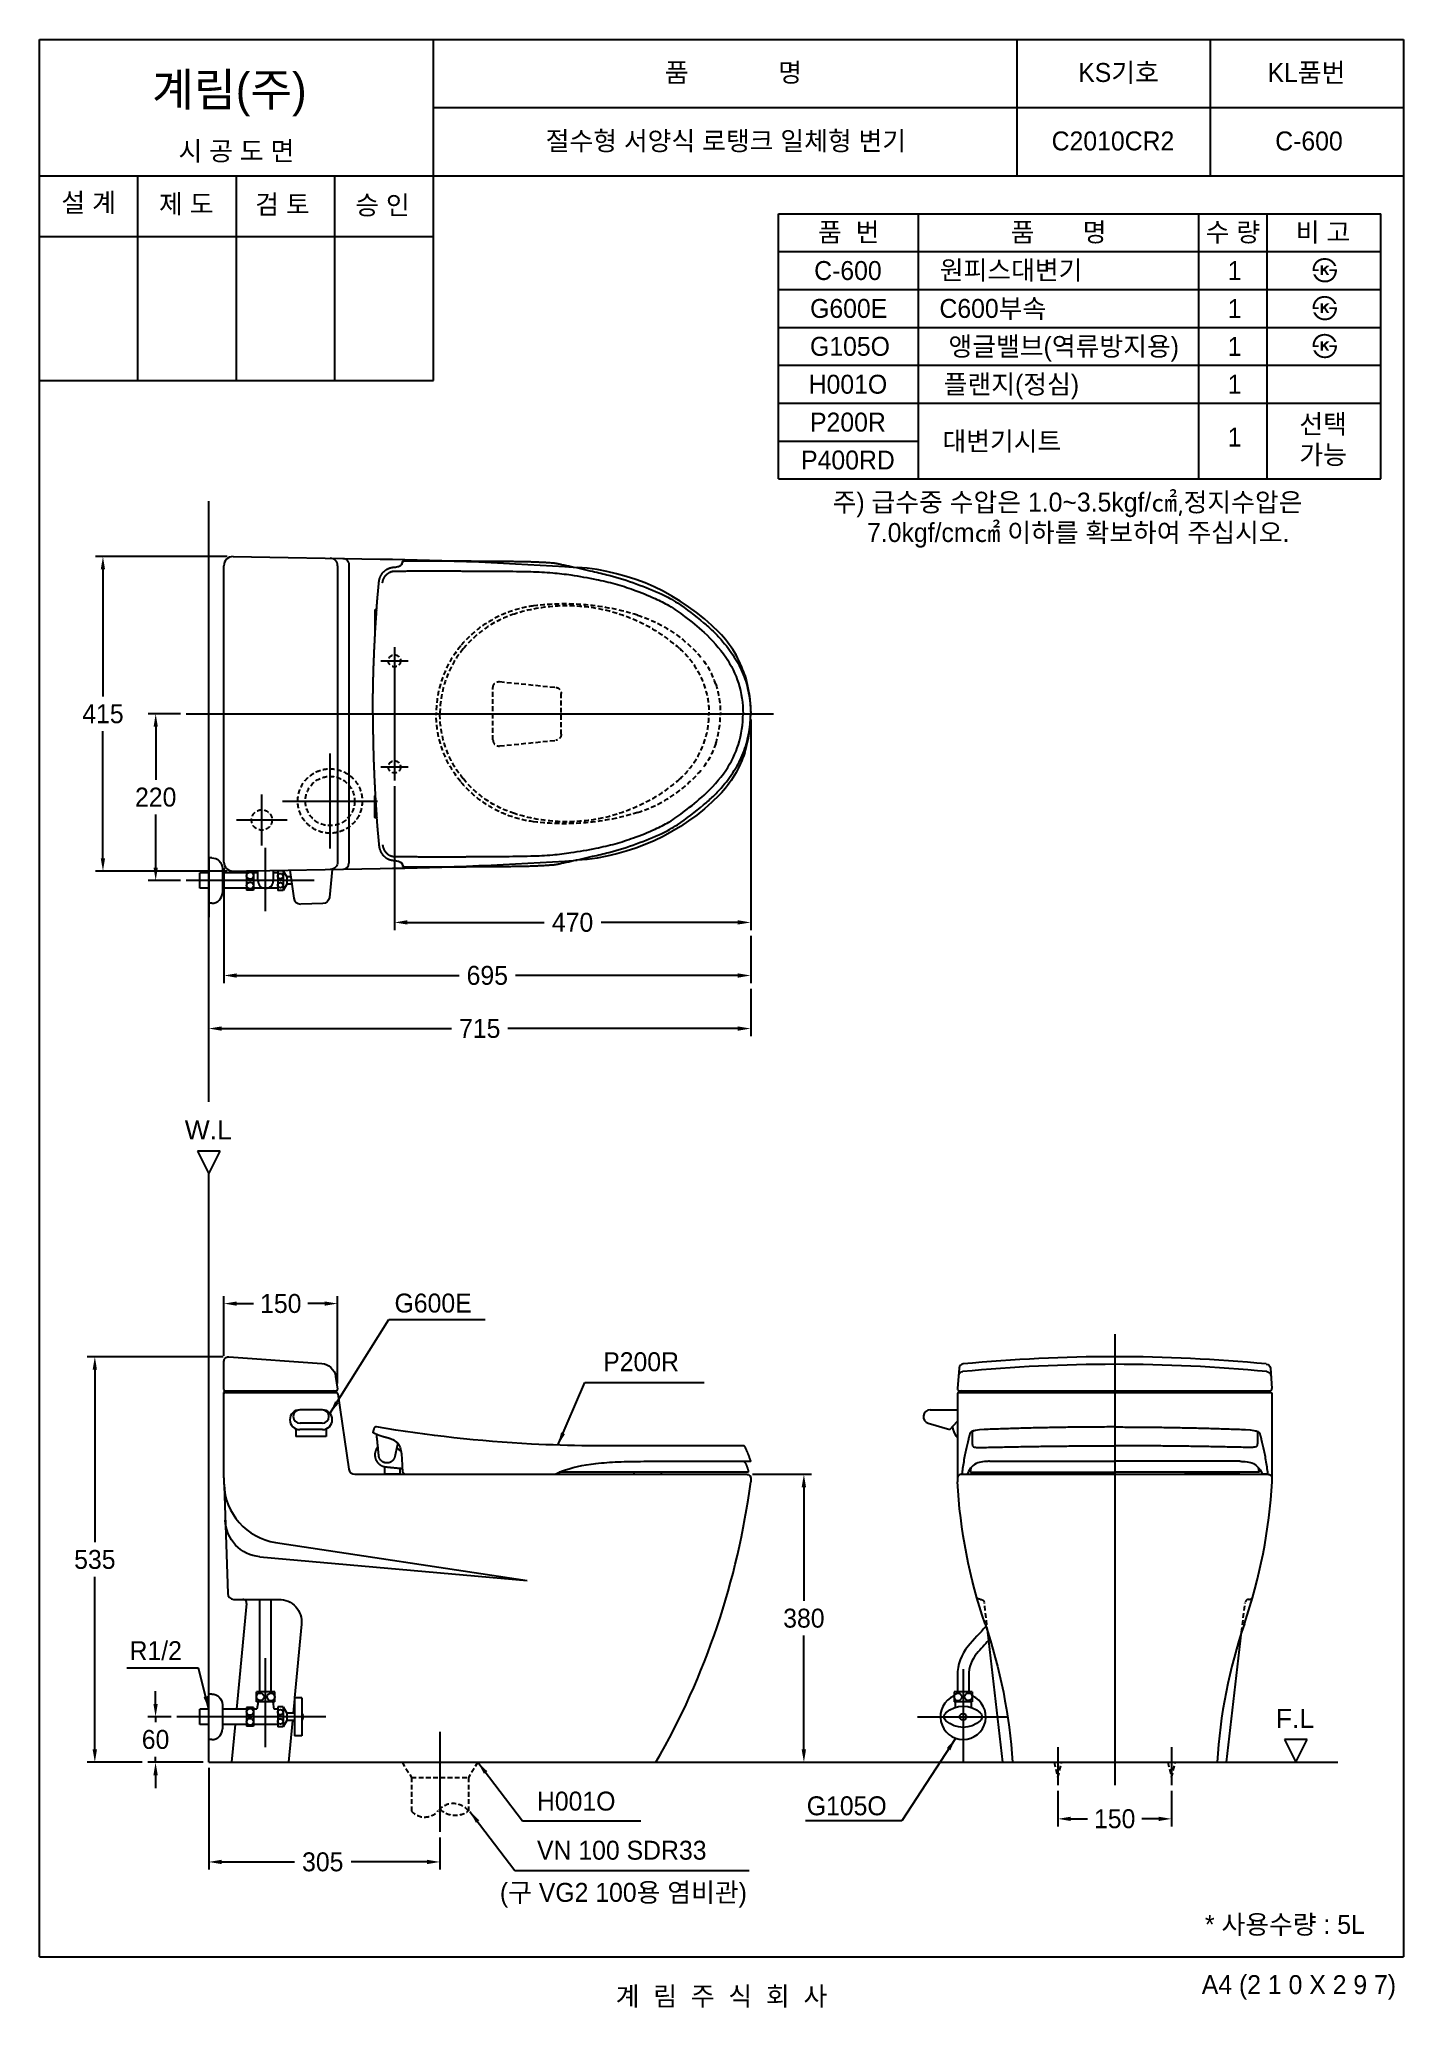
# Model space of a CAD drawing. Header units: millimetres. Extents: x 0 to 1800, y -67 to 2530.
import ezdxf
from ezdxf.enums import TextEntityAlignment as Align
from ezdxf.lldxf.tags import DXFTag

# ---------------------------------------------------------------- set-up
doc = ezdxf.new("R2010")
doc.units = ezdxf.units.MM
doc.linetypes.add('DASHED2', pattern=[9.525, 6.35, -3.175])
for name, color, linetype in [('TEXT', 7, 'Continuous'), ('내부선 및 부속', 4, 'Continuous'), ('도각라인', 255, 'Continuous'), ('외형선', 3, 'Continuous'), ('점선', 6, 'DASHED2'), ('중심선', 1, 'DASHED'), ('치수선', 7, 'Continuous')]:
    doc.layers.add(name, color=color, linetype=linetype)
doc.styles.add('____', font='')
doc.styles.add('타이틀', font='H2GTRM.TTF', dxfattribs={"height": 25})
doc.styles.get('____').set_extended_font_data('굴림')
tags = doc.linetypes.add('DASHDOT', pattern=[70, 31, -13, 13, -13]).pattern_tags.tags
tags[10:11] = [DXFTag(74, 4), DXFTag(75, 0), DXFTag(340, '0'), DXFTag(46, 0.0), DXFTag(50, 0.0), DXFTag(44, 0.0), DXFTag(45, 0.0)]
tags[8:9] = [DXFTag(74, 4), DXFTag(75, 0), DXFTag(340, '0'), DXFTag(46, 0.0), DXFTag(50, 0.0), DXFTag(44, 0.0), DXFTag(45, 0.0)]
tags[6:7] = [DXFTag(74, 4), DXFTag(75, 0), DXFTag(340, '0'), DXFTag(46, 0.0), DXFTag(50, 0.0), DXFTag(44, 0.0), DXFTag(45, 0.0)]
tags[4:5] = [DXFTag(74, 4), DXFTag(75, 0), DXFTag(340, '0'), DXFTag(46, 0.0), DXFTag(50, 0.0), DXFTag(44, 0.0), DXFTag(45, 0.0)]
tags = doc.linetypes.add('DASHED', pattern=[25.72, 12.86, -12.86]).pattern_tags.tags
tags[6:7] = [DXFTag(74, 4), DXFTag(75, 0), DXFTag(340, '0'), DXFTag(46, 0.0), DXFTag(50, 0.0), DXFTag(44, 0.0), DXFTag(45, 0.0)]
tags[4:5] = [DXFTag(74, 4), DXFTag(75, 0), DXFTag(340, '0'), DXFTag(46, 0.0), DXFTag(50, 0.0), DXFTag(44, 0.0), DXFTag(45, 0.0)]
doc.dimstyles.new('MSADIM', dxfattribs={"dimtxt": 33, "dimasz": 17, "dimexe": 10, "dimexo": 7.5, "dimgap": 10, "dimtad": 0, "dimtih": 1, "dimtoh": 1, "dimdec": 0, "dimzin": 1, "dimdsep": 46, "dimtxsty": '____', "dimcen": 11.25, "dimadec": 0, "dimazin": 0, "dimtfac": 1, "dimtdec": 0, "dimtix": 1, "dimtmove": 0, "dimatfit": 3, "dimfxl": 1, "dimtolj": 1, "dimtzin": 1, "dimarcsym": 0})

msp = doc.modelspace()

# ---------------------------------------------------------------- texts
at = {"layer": 'TEXT', "style": '타이틀'}
for s, p in [('품             명', (915.7, 2486.4)), ('KS기호', (1423.8, 2486.3)), ('KL품번', (1671.8, 2486.1)), ('시 공 도 면', (259.9, 2382.7)), ('절수형 서양식 로탱크 일체형 변기', (905.8, 2396)), ('C2010CR2', (1416.5, 2396)), ('C-600', (1675.1, 2396)), ('설 계', (65, 2314.6)), ('제 도', (193.8, 2312.9)), ('검 토', (320.8, 2312.3)), ('승 인', (452.7, 2311.4)), ('품  번', (1067.9, 2275.7)), ('품       명', (1344.8, 2275.7)), ('수 량', (1574.8, 2275.7)), ('비 고', (1693.6, 2275.7)), ('C-600', (1066.8, 2225)), ('원피스대변기', (1282.1, 2225.6)), ('1', (1577, 2225)), ('G600E', (1067.8, 2175)), ('C600부속', (1258, 2175)), ('1', (1577, 2174.9)), ('G105O', (1069.5, 2125)), ('앵글밸브(역류방지용)', (1351.5, 2125)), ('1', (1577, 2124.9)), ('H001O', (1066.8, 2075)), ('플랜지(정심)', (1282.5, 2075)), ('1', (1577, 2075)), ('P200R', (1066.8, 2025)), ('선택', (1693.8, 2022.5)), ('대변기시트', (1269.9, 1999.9)), ('1', (1577, 2005.3)), ('P400RD', (1066.8, 1975)), ('가능', (1693.8, 1982)), ('* 사용수량 : 5L', (1643.3, 42.9)), ('계  림  주  식  회  사', (900, -51.7))]:
    msp.add_text(s, height=25, dxfattribs=at).set_placement(p, align=Align.MIDDLE_CENTER)
msp.add_text('계림(주)', height=44, dxfattribs=at).set_placement((148.7, 2441.8))
msp.add_text('A4 (2 1 0 X 2 9 7)', height=25, dxfattribs=at).set_placement((1790, -36.5), align=Align.MIDDLE_RIGHT)
at = {"layer": 'TEXT', "char_height": 25, "attachment_point": 1, "line_spacing_factor": 0.963855, "style": '타이틀'}
for s, insert, width in [('\\A1;주) 급수중 수압은 1.0~3.5kgf/㎠{\\fISOCPEUR|b0|i0|c0|p34;,}정지수압은 \\P     7.0kgf/cm㎠ 이하를 확보하여 주십시오.', (1046.6, 1932), 820.252), ('\\fArial;W.L', (191.8, 1103.8), 248.993), ('\\A1;G600E', (468.6, 875.2), 248.993), ('\\A1;P200R', (743.9, 797.8), 248.993), ('\\fArial;F.L', (1631.4, 327.2), 248.993), ('\\A1; H001O', (647.4, 218.1), 361.787), ('\\A1; G105O', (1003.4, 211.9), 248.993), ('\\A1;VN 100 SDR33', (656.6, 153.3), 379.657), ('\\A1;(구 VG2 100{\\fGulim|b0|i0|c129|p50;용 염비관)}', (607.6, 97.7), 379.657)]:
    msp.add_mtext(s, dxfattribs=dict(at, insert=insert, width=width))
at = {"layer": '치수선', "linetype": 'Continuous', "insert": (119, 416.6), "char_height": 25, "width": 248.993, "attachment_point": 1, "line_spacing_factor": 0.963855, "style": '타이틀'}
msp.add_mtext('\\A1;R1/2', dxfattribs=at)

# ---------------------------------------------------------------- blocks, each defined once
blk = doc.blocks.new('*D2')
at = {"layer": '치수선', "color": 0, "linetype": 'Continuous', "lineweight": -2, "transparency": 16777216}
for p, q in [((186, 1640.1), (143.5, 1640.1)), ((153.5, 1623.1), (153.5, 1553)), ((153.5, 1437.1), (153.5, 1507.3)), ((186, 1420.1), (143.5, 1420.1))]:
    blk.add_line(p, q, dxfattribs=at)
at = {"layer": '치수선', "color": 0, "linetype": 'Continuous', "transparency": 16777216}
for points in [[(150.7, 1623.1), (156.3, 1623.1), (153.5, 1640.1)], [(150.7, 1437.1), (156.3, 1437.1), (153.5, 1420.1)]]:
    blk.add_solid(points, dxfattribs=at)
at = {"layer": '치수선', "color": 0, "linetype": 'Continuous', "transparency": 16777216, "insert": (153.5, 1530.1), "char_height": 25, "attachment_point": 5, "style": '____'}
blk.add_mtext('\\A1;220', dxfattribs=at)
blk = doc.blocks.new('*D3')
at = {"layer": '치수선', "color": 0, "linetype": 'Continuous', "lineweight": -2, "transparency": 16777216}
for p, q in [((248, 1847.6), (73.9, 1847.6)), ((83.9, 1830.6), (83.9, 1663)), ((83.9, 1449.6), (83.9, 1617.3)), ((248, 1432.6), (73.9, 1432.6))]:
    blk.add_line(p, q, dxfattribs=at)
at = {"layer": '치수선', "color": 0, "linetype": 'Continuous', "transparency": 16777216}
for points in [[(81, 1830.6), (86.7, 1830.6), (83.9, 1847.6)], [(81, 1449.6), (86.7, 1449.6), (83.9, 1432.6)]]:
    blk.add_solid(points, dxfattribs=at)
at = {"layer": '치수선', "color": 0, "linetype": 'Continuous', "transparency": 16777216, "insert": (83.9, 1640.1), "char_height": 25, "attachment_point": 5, "style": '____'}
blk.add_mtext('\\A1;415', dxfattribs=at)
blk = doc.blocks.new('*D4')
at = {"layer": '치수선', "color": 0, "linetype": 'Continuous', "lineweight": -2, "transparency": 16777216}
for p, q in [((938.5, 1632.6), (938.5, 1354.9)), ((468.5, 1544.6), (468.5, 1354.9)), ((485.5, 1364.9), (665.9, 1364.9)), ((921.5, 1364.9), (741.2, 1364.9))]:
    blk.add_line(p, q, dxfattribs=at)
at = {"layer": '치수선', "color": 0, "linetype": 'Continuous', "transparency": 16777216}
for points in [[(485.5, 1367.8), (485.5, 1362.1), (468.5, 1364.9)], [(921.5, 1367.8), (921.5, 1362.1), (938.5, 1364.9)]]:
    blk.add_solid(points, dxfattribs=at)
at = {"layer": '치수선', "color": 0, "linetype": 'Continuous', "transparency": 16777216, "insert": (703.5, 1364.9), "char_height": 25, "attachment_point": 5, "style": '____'}
blk.add_mtext('\\A1;470', dxfattribs=at)
blk = doc.blocks.new('*D5')
at = {"layer": '치수선', "color": 0, "linetype": 'Continuous', "lineweight": -2, "transparency": 16777216}
for p, q in [((243.5, 1437.1), (243.5, 1284.9)), ((938.5, 1347.4), (938.5, 1284.9)), ((260.5, 1294.9), (553.7, 1294.9)), ((921.5, 1294.9), (628.3, 1294.9))]:
    blk.add_line(p, q, dxfattribs=at)
at = {"layer": '치수선', "color": 0, "linetype": 'Continuous', "transparency": 16777216}
for points in [[(260.5, 1297.7), (260.5, 1292), (243.5, 1294.9)], [(921.5, 1297.7), (921.5, 1292), (938.5, 1294.9)]]:
    blk.add_solid(points, dxfattribs=at)
at = {"layer": '치수선', "color": 0, "linetype": 'Continuous', "transparency": 16777216, "insert": (591, 1294.9), "char_height": 25, "attachment_point": 5, "style": '____'}
blk.add_mtext('\\A1;695', dxfattribs=at)
blk = doc.blocks.new('*D6')
at = {"layer": '치수선', "color": 0, "linetype": 'Continuous', "lineweight": -2, "transparency": 16777216}
for p, q in [((938.5, 1277.4), (938.5, 1214.9)), ((223.5, 1232.4), (223.5, 1234.9)), ((240.5, 1224.9), (543.9, 1224.9)), ((921.5, 1224.9), (618.2, 1224.9))]:
    blk.add_line(p, q, dxfattribs=at)
at = {"layer": '치수선', "color": 0, "linetype": 'Continuous', "transparency": 16777216}
for points in [[(240.5, 1227.7), (240.5, 1222), (223.5, 1224.9)], [(921.5, 1227.7), (921.5, 1222), (938.5, 1224.9)]]:
    blk.add_solid(points, dxfattribs=at)
at = {"layer": '치수선', "color": 0, "linetype": 'Continuous', "transparency": 16777216, "insert": (581, 1224.9), "char_height": 25, "attachment_point": 5, "style": '____'}
blk.add_mtext('\\A1;715', dxfattribs=at)
blk = doc.blocks.new('*D7')
at = {"layer": '치수선', "color": 0, "linetype": 'Continuous', "lineweight": -2, "transparency": 16777216}
for p, q in [((243.5, 793.3), (243.5, 872)), ((260.5, 862), (282.6, 862)), ((376.5, 862), (354.4, 862)), ((393.5, 756.6), (393.5, 872))]:
    blk.add_line(p, q, dxfattribs=at)
at = {"layer": '치수선', "color": 0, "linetype": 'Continuous', "transparency": 16777216}
for points in [[(260.5, 864.8), (260.5, 859.2), (243.5, 862)], [(376.5, 864.8), (376.5, 859.2), (393.5, 862)]]:
    blk.add_solid(points, dxfattribs=at)
at = {"layer": '치수선', "color": 0, "linetype": 'Continuous', "transparency": 16777216, "insert": (318.5, 862), "char_height": 25, "attachment_point": 5, "style": '____'}
blk.add_mtext('\\A1;150', dxfattribs=at)
blk = doc.blocks.new('*D8')
at = {"layer": '치수선', "color": 0, "linetype": 'Continuous', "lineweight": -2, "transparency": 16777216}
for p, q in [((153.3, 333.8), (153.3, 350.8)), ((174, 316.8), (143.3, 316.8)), ((153.3, 316.8), (153.3, 309.7)), ((153.3, 256.8), (153.3, 264)), ((216, 256.8), (143.3, 256.8)), ((153.3, 239.8), (153.3, 222.8))]:
    blk.add_line(p, q, dxfattribs=at)
at = {"layer": '치수선', "color": 0, "linetype": 'Continuous', "transparency": 16777216}
for points in [[(150.5, 333.8), (156.2, 333.8), (153.3, 316.8)], [(150.5, 239.8), (156.2, 239.8), (153.3, 256.8)]]:
    blk.add_solid(points, dxfattribs=at)
at = {"layer": '치수선', "color": 0, "linetype": 'Continuous', "transparency": 16777216, "insert": (153.3, 286.8), "char_height": 25, "attachment_point": 5, "style": '____'}
blk.add_mtext('\\A1;60', dxfattribs=at)
blk = doc.blocks.new('*D9')
at = {"layer": '치수선', "color": 0, "linetype": 'Continuous', "lineweight": -2, "transparency": 16777216}
for p, q in [((242.4, 791.8), (63.2, 791.8)), ((73.2, 774.8), (73.2, 547.1)), ((73.2, 273.8), (73.2, 501.5)), ((135.8, 256.8), (63.2, 256.8))]:
    blk.add_line(p, q, dxfattribs=at)
at = {"layer": '치수선', "color": 0, "linetype": 'Continuous', "transparency": 16777216}
for points in [[(70.3, 774.8), (76, 774.8), (73.2, 791.8)], [(70.3, 273.8), (76, 273.8), (73.2, 256.8)]]:
    blk.add_solid(points, dxfattribs=at)
at = {"layer": '치수선', "color": 0, "linetype": 'Continuous', "transparency": 16777216, "insert": (73.2, 524.3), "char_height": 25, "attachment_point": 5, "style": '____'}
blk.add_mtext('\\A1;535', dxfattribs=at)
blk = doc.blocks.new('*D10')
at = {"layer": '치수선', "color": 0, "linetype": 'Continuous', "lineweight": -2, "transparency": 16777216}
for p, q in [((223.5, 249.3), (223.5, 115.3)), ((528.5, 157.6), (528.5, 115.3)), ((240.5, 125.3), (336.6, 125.3)), ((511.5, 125.3), (411.2, 125.3))]:
    blk.add_line(p, q, dxfattribs=at)
at = {"layer": '치수선', "color": 0, "linetype": 'Continuous', "transparency": 16777216}
for points in [[(240.5, 128.2), (240.5, 122.5), (223.5, 125.3)], [(511.5, 128.2), (511.5, 122.5), (528.5, 125.3)]]:
    blk.add_solid(points, dxfattribs=at)
at = {"layer": '치수선', "color": 0, "linetype": 'Continuous', "transparency": 16777216, "insert": (373.9, 125.3), "char_height": 25, "attachment_point": 5, "style": '____'}
blk.add_mtext('\\A1;305', dxfattribs=at)
blk = doc.blocks.new('*D11')
at = {"layer": '치수선', "color": 0, "linetype": 'Continuous', "lineweight": -2, "transparency": 16777216}
for p, q in [((941, 636.8), (1018.7, 636.8)), ((1008.7, 619.8), (1008.7, 469.7)), ((1008.7, 273.8), (1008.7, 424)), ((941, 256.8), (1018.7, 256.8))]:
    blk.add_line(p, q, dxfattribs=at)
at = {"layer": '치수선', "color": 0, "linetype": 'Continuous', "transparency": 16777216}
for points in [[(1005.8, 619.8), (1011.5, 619.8), (1008.7, 636.8)], [(1005.8, 273.8), (1011.5, 273.8), (1008.7, 256.8)]]:
    blk.add_solid(points, dxfattribs=at)
at = {"layer": '치수선', "color": 0, "linetype": 'Continuous', "transparency": 16777216, "insert": (1008.7, 446.8), "char_height": 25, "attachment_point": 5, "style": '____'}
blk.add_mtext('\\A1;380', dxfattribs=at)
blk = doc.blocks.new('*D12')
at = {"layer": '치수선', "color": 0, "linetype": 'Continuous', "lineweight": -2, "transparency": 16777216}
for p, q in [((1343.8, 219.3), (1343.8, 172.2)), ((1493.8, 219.3), (1493.8, 172.2)), ((1360.8, 182.2), (1382.9, 182.2)), ((1476.8, 182.2), (1454.7, 182.2))]:
    blk.add_line(p, q, dxfattribs=at)
at = {"layer": '치수선', "color": 0, "linetype": 'Continuous', "transparency": 16777216}
for points in [[(1360.8, 185), (1360.8, 179.3), (1343.8, 182.2)], [(1476.8, 185), (1476.8, 179.3), (1493.8, 182.2)]]:
    blk.add_solid(points, dxfattribs=at)
at = {"layer": '치수선', "color": 0, "linetype": 'Continuous', "transparency": 16777216, "insert": (1418.8, 182.2), "char_height": 25, "attachment_point": 5, "style": '____'}
blk.add_mtext('\\A1;150', dxfattribs=at)

# ---------------------------------------------------------------- dimensions: what is measured, and where the dimension line sits
at = {"layer": '치수선', "linetype": 'Continuous'}
for base, p1, p2, picture, middle in [((83.9, 1432.6), (255.5, 1847.6), (255.5, 1432.6), '*D3', (83.9, 1640.1)), ((153.5, 1640.1), (193.5, 1420.1), (193.5, 1640.1), '*D2', (153.5, 1530.1)), ((73.2, 256.8), (249.9, 791.8), (143.3, 256.8), '*D9', (73.2, 524.3)), ((1008.7, 256.8), (933.5, 636.8), (933.5, 256.8), '*D11', (1008.7, 446.8)), ((153.3, 256.8), (181.5, 316.8), (223.5, 256.8), '*D8', (153.3, 286.8))]:
    dim = msp.add_linear_dim(base=base, p1=p1, p2=p2, angle=90, dimstyle='MSADIM', override={"dimtxt": 25}, dxfattribs=at)
    dim.commit()
    dim.dimension.update_dxf_attribs({"geometry": picture, "text_midpoint": middle, "dimtype": 160})
for base, p1, p2, picture, middle in [((938.5, 1364.9), (468.5, 1552.1), (938.5, 1640.1), '*D4', (703.5, 1364.9)), ((243.5, 1294.9), (938.5, 1354.9), (243.5, 1444.6), '*D5', (591, 1294.9)), ((393.5, 862), (243.5, 785.8), (393.5, 749.1), '*D7', (318.5, 862)), ((528.5, 125.3), (223.5, 256.8), (528.5, 165.1), '*D10', (373.9, 125.3))]:
    dim = msp.add_linear_dim(base=base, p1=p1, p2=p2, dimstyle='MSADIM', override={"dimtxt": 25}, dxfattribs=at)
    dim.commit()
    dim.dimension.update_dxf_attribs({"geometry": picture, "text_midpoint": middle, "dimtype": 160})
for base, p1, p2, picture, middle in [((938.5, 1224.9), (223.5, 1224.9), (938.5, 1284.9), '*D6', (581, 1224.9)), ((1493.8, 182.2), (1343.8, 226.8), (1493.8, 226.8), '*D12', (1418.8, 182.2))]:
    dim = msp.add_linear_dim(base=base, p1=p1, p2=p2, dimstyle='MSADIM', override={"dimtxt": 25}, dxfattribs=at)
    dim.commit()
    dim.dimension.update_dxf_attribs({"geometry": picture, "text_midpoint": middle})

# ---------------------------------------------------------------- hatches: boundary and pattern name
at = {"layer": 'TEXT'}
for points in [[(1679.9, 2224.2), (1679.8, 2224.6), (1679.8, 2225), (1679.8, 2225.4), (1679.8, 2225.8), (1679.8, 2226.2), (1679.9, 2226.6), (1679.9, 2227), (1679.9, 2227.4), (1680, 2227.8), (1680, 2228.2), (1680.1, 2228.6), (1680.2, 2229), (1680.3, 2229.4), (1680.4, 2229.8), (1680.5, 2230.1), (1680.6, 2230.5), (1680.7, 2230.9), (1680.8, 2231.3), (1681, 2231.7), (1681.1, 2232), (1681.3, 2232.4), (1681.4, 2232.7), (1681.6, 2233.1), (1681.8, 2233.4), (1682, 2233.8), (1682.1, 2234.1), (1682.4, 2234.4), (1682.6, 2234.8), (1682.8, 2235.1), (1683, 2235.4), (1683.2, 2235.7), (1683.8, 2236.3), (1684, 2236.6), (1684.3, 2236.9), (1684.6, 2237.2), (1684.9, 2237.5), (1685.2, 2237.8), (1685.5, 2238), (1685.8, 2238.3), (1686.1, 2238.5), (1686.4, 2238.7), (1686.8, 2239), (1687.1, 2239.2), (1687.4, 2239.4), (1687.8, 2239.6), (1688.2, 2239.8), (1688.5, 2239.9), (1688.9, 2240.1), (1689.3, 2240.3), (1689.7, 2240.5), (1690.2, 2240.6), (1690.6, 2240.7), (1691, 2240.9), (1691.5, 2241), (1691.9, 2241.1), (1692.4, 2241.2), (1692.8, 2241.2), (1693.3, 2241.3), (1693.8, 2241.4), (1694.2, 2241.4), (1694.7, 2241.4), (1695.2, 2241.5), (1695.7, 2241.5), (1696.5, 2241.5), (1696.8, 2241.4), (1697.2, 2241.4), (1697.6, 2241.4), (1697.9, 2241.3), (1698.3, 2241.3), (1698.6, 2241.2), (1699, 2241.2), (1699.3, 2241.1), (1699.7, 2241), (1700, 2241), (1700.4, 2240.9), (1700.7, 2240.8), (1701, 2240.7), (1701.4, 2240.6), (1701.7, 2240.5), (1702, 2240.4), (1702.3, 2240.2), (1702.6, 2240.1), (1702.9, 2240), (1703.2, 2239.8), (1703.5, 2239.7), (1703.8, 2239.5), (1704.1, 2239.4), (1704.4, 2239.2), (1704.7, 2239), (1705, 2238.9), (1705.2, 2238.7), (1705.5, 2238.5), (1705.8, 2238.3), (1706.1, 2238.1), (1706.5, 2237.7), (1706.9, 2237.4), (1707.3, 2237), (1707.7, 2236.6), (1708, 2236.2), (1708.4, 2235.8), (1708.7, 2235.4), (1709.1, 2234.9), (1709.4, 2234.5), (1709.7, 2234), (1710, 2233.5), (1710.3, 2233), (1710.5, 2232.5), (1710.8, 2232), (1711, 2231.5), (1711.3, 2230.9), (1711.3, 2230.9), (1708.2, 2230.9), (1708.2, 2230.9), (1708.1, 2231.1), (1708, 2231.3), (1708, 2231.4), (1707.9, 2231.6), (1707.8, 2231.8), (1707.7, 2232), (1707.7, 2232.1), (1707.6, 2232.3), (1707.5, 2232.5), (1707.4, 2232.6), (1707.3, 2232.8), (1707.2, 2233), (1707.1, 2233.1), (1707, 2233.3), (1706.9, 2233.5), (1706.7, 2233.6), (1706.6, 2233.8), (1706.5, 2233.9), (1706.2, 2234.3), (1705.9, 2234.6), (1705.6, 2234.9), (1705.3, 2235.2), (1705, 2235.5), (1704.7, 2235.8), (1704.3, 2236.1), (1704.1, 2236.3), (1703.8, 2236.4), (1703.6, 2236.6), (1703.4, 2236.8), (1703.1, 2236.9), (1702.9, 2237.1), (1702.6, 2237.2), (1702.4, 2237.4), (1702.2, 2237.5), (1701.9, 2237.6), (1701.7, 2237.7), (1701.4, 2237.8), (1701.2, 2238), (1700.9, 2238.1), (1700.6, 2238.2), (1700.4, 2238.3), (1700.1, 2238.3), (1699.9, 2238.4), (1699.6, 2238.5), (1699.3, 2238.6), (1699.1, 2238.6), (1698.8, 2238.7), (1698.5, 2238.7), (1698.2, 2238.8), (1698, 2238.8), (1697.7, 2238.9), (1697.4, 2238.9), (1697.1, 2238.9), (1696.8, 2239), (1696.5, 2239), (1696.3, 2239), (1696, 2239), (1695.6, 2239), (1695.3, 2239), (1694.9, 2238.9), (1694.6, 2238.9), (1694.3, 2238.9), (1693.9, 2238.9), (1693.6, 2238.8), (1693.3, 2238.8), (1693, 2238.7), (1692.7, 2238.7), (1692.3, 2238.6), (1692, 2238.5), (1691.7, 2238.4), (1691.4, 2238.3), (1691.1, 2238.2), (1690.9, 2238.1), (1690.6, 2238), (1690.3, 2237.9), (1690, 2237.8), (1689.7, 2237.7), (1689.4, 2237.5), (1689.2, 2237.4), (1688.9, 2237.3), (1688.7, 2237.1), (1688.4, 2236.9), (1688.1, 2236.8), (1687.9, 2236.6), (1687.6, 2236.4), (1687.4, 2236.2), (1687.2, 2236), (1686.9, 2235.8), (1686.7, 2235.6), (1686.5, 2235.4), (1686.2, 2235.2), (1686, 2235), (1685.8, 2234.7), (1685.6, 2234.5), (1685.4, 2234.3), (1685.2, 2234), (1685, 2233.8), (1684.8, 2233.5), (1684.7, 2233.3), (1684.5, 2233), (1684.3, 2232.7), (1684.2, 2232.5), (1684, 2232.2), (1683.9, 2231.9), (1683.8, 2231.6), (1683.7, 2231.3), (1683.5, 2231.1), (1683.4, 2230.8), (1683.3, 2230.5), (1683.2, 2230.2), (1683.1, 2229.8), (1683, 2229.5), (1683, 2229.2), (1682.9, 2228.9), (1682.8, 2228.6), (1682.8, 2228.2), (1682.7, 2227.9), (1682.7, 2227.6), (1682.7, 2227.2), (1682.6, 2226.9), (1682.6, 2226.5), (1682.6, 2226.5), (1687.8, 2226.5), (1687.8, 2226.5), (1687.8, 2226.5), (1687.8, 2224.2), (1687.8, 2224.2), (1687.8, 2224.2), (1679.9, 2224.2)], [(1712, 2226.5), (1712, 2226.1), (1712, 2225.6), (1712, 2225.2), (1712, 2224.8), (1711.9, 2224.3), (1711.9, 2223.9), (1711.9, 2223.5), (1711.8, 2223.1), (1711.7, 2222.7), (1711.6, 2222.2), (1711.6, 2221.8), (1711.5, 2221.4), (1711.3, 2221), (1711.2, 2220.6), (1711.1, 2220.2), (1711, 2219.8), (1710.8, 2219.4), (1710.7, 2219), (1710.5, 2218.7), (1710.4, 2218.3), (1710.2, 2217.9), (1710, 2217.6), (1709.8, 2217.2), (1709.6, 2216.9), (1709.4, 2216.5), (1709.2, 2216.2), (1709, 2215.9), (1708.8, 2215.5), (1708.5, 2215.2), (1708.3, 2214.9), (1708, 2214.6), (1707.8, 2214.3), (1707.5, 2214), (1707.2, 2213.7), (1707, 2213.5), (1706.7, 2213.2), (1706.4, 2212.9), (1706.1, 2212.7), (1705.8, 2212.4), (1705.5, 2212.2), (1705.2, 2212), (1704.8, 2211.8), (1704.5, 2211.6), (1704.2, 2211.4), (1703.8, 2211.2), (1703.5, 2211), (1703.1, 2210.8), (1702.8, 2210.7), (1702.4, 2210.5), (1702.1, 2210.3), (1701.7, 2210.2), (1701.3, 2210.1), (1700.9, 2209.9), (1700.5, 2209.8), (1700.2, 2209.7), (1699.8, 2209.6), (1699.4, 2209.6), (1699, 2209.5), (1698.6, 2209.4), (1698.2, 2209.4), (1697.8, 2209.4), (1697.4, 2209.3), (1697, 2209.3), (1696.6, 2209.3), (1695.9, 2209.3), (1695.3, 2209.3), (1694.6, 2209.4), (1694, 2209.5), (1693.3, 2209.5), (1693, 2209.6), (1692.7, 2209.7), (1692.4, 2209.7), (1692.1, 2209.8), (1691.8, 2209.9), (1691.5, 2209.9), (1691.2, 2210), (1691, 2210.1), (1690.7, 2210.2), (1690.4, 2210.3), (1690.1, 2210.4), (1689.8, 2210.5), (1689.5, 2210.6), (1689.3, 2210.7), (1689, 2210.9), (1688.7, 2211), (1688.5, 2211.1), (1688.2, 2211.3), (1687.9, 2211.4), (1687.7, 2211.6), (1687.4, 2211.7), (1686.9, 2212), (1686.6, 2212.2), (1686.4, 2212.4), (1686.1, 2212.6), (1685.9, 2212.8), (1685.6, 2213), (1685.4, 2213.2), (1685.1, 2213.4), (1684.9, 2213.6), (1684.7, 2213.8), (1684.5, 2214.1), (1684.2, 2214.3), (1684, 2214.5), (1683.8, 2214.8), (1683.6, 2215), (1683.4, 2215.2), (1683.2, 2215.5), (1683, 2215.8), (1682.8, 2216), (1682.6, 2216.3), (1682.5, 2216.6), (1682.3, 2216.8), (1682.1, 2217.1), (1681.9, 2217.4), (1681.8, 2217.7), (1681.6, 2218), (1681.5, 2218.3), (1681.3, 2218.6), (1681, 2219.2), (1680.8, 2219.9), (1680.8, 2219.9), (1683.7, 2219.9), (1683.7, 2219.9), (1683.9, 2219.4), (1684.2, 2219), (1684.4, 2218.6), (1684.6, 2218.2), (1684.9, 2217.9), (1685.1, 2217.5), (1685.4, 2217.1), (1685.7, 2216.8), (1685.9, 2216.5), (1686.2, 2216.1), (1686.5, 2215.8), (1686.8, 2215.5), (1687.1, 2215.2), (1687.4, 2215), (1687.7, 2214.7), (1688, 2214.5), (1688.2, 2214.3), (1688.4, 2214.1), (1688.7, 2214), (1688.9, 2213.8), (1689.1, 2213.7), (1689.4, 2213.5), (1689.6, 2213.4), (1689.9, 2213.2), (1690.1, 2213.1), (1690.4, 2213), (1690.6, 2212.9), (1690.9, 2212.8), (1691.1, 2212.7), (1691.4, 2212.6), (1691.7, 2212.5), (1691.9, 2212.4), (1692.2, 2212.3), (1692.5, 2212.3), (1692.7, 2212.2), (1693, 2212.1), (1693.3, 2212.1), (1693.6, 2212), (1693.9, 2212), (1694.2, 2212), (1694.5, 2211.9), (1694.8, 2211.9), (1695.1, 2211.9), (1695.4, 2211.9), (1695.7, 2211.9), (1696, 2211.9), (1696.3, 2211.9), (1697.1, 2211.9), (1697.4, 2211.9), (1697.7, 2212), (1698, 2212), (1698.2, 2212), (1698.5, 2212), (1698.7, 2212.1), (1699, 2212.1), (1699.3, 2212.2), (1699.5, 2212.2), (1699.8, 2212.3), (1700, 2212.4), (1700.3, 2212.5), (1700.5, 2212.5), (1700.8, 2212.6), (1701, 2212.7), (1701.3, 2212.8), (1701.5, 2212.9), (1701.8, 2213), (1702, 2213.1), (1702.3, 2213.3), (1702.5, 2213.4), (1702.7, 2213.5), (1703, 2213.7), (1703.2, 2213.8), (1703.4, 2213.9), (1703.7, 2214.1), (1703.9, 2214.3), (1704.1, 2214.4), (1704.3, 2214.6), (1704.6, 2214.8), (1704.8, 2215), (1705.1, 2215.2), (1705.3, 2215.4), (1705.6, 2215.7), (1705.8, 2215.9), (1706, 2216.1), (1706.2, 2216.4), (1706.4, 2216.6), (1706.6, 2216.9), (1706.8, 2217.1), (1707, 2217.4), (1707.2, 2217.7), (1707.3, 2218), (1707.5, 2218.2), (1707.7, 2218.5), (1707.8, 2218.8), (1708, 2219.1), (1708.1, 2219.4), (1708.2, 2219.7), (1708.3, 2220), (1708.4, 2220.4), (1708.6, 2220.7), (1708.7, 2221), (1708.7, 2221.3), (1708.8, 2221.7), (1708.9, 2222), (1709, 2222.4), (1709, 2222.7), (1709.1, 2223.1), (1709.1, 2223.4), (1709.2, 2223.8), (1709.2, 2224.2), (1709.2, 2224.2), (1701.8, 2224.2), (1701.8, 2224.2), (1701.8, 2224.2), (1701.8, 2226.5), (1701.8, 2226.5), (1701.8, 2226.5), (1712, 2226.5)], [(1693.6, 2227.2), (1698.4, 2231.6), (1702.3, 2231.6), (1696.9, 2226.6), (1701.9, 2219.1), (1698.6, 2219.1), (1695, 2224.8), (1693.6, 2223.6), (1693.6, 2219.1), (1690.7, 2219.1), (1690.7, 2231.7), (1693.6, 2231.7)], [(1679.9, 2174.2), (1679.8, 2174.6), (1679.8, 2175), (1679.8, 2175.4), (1679.8, 2175.8), (1679.8, 2176.2), (1679.9, 2176.6), (1679.9, 2177), (1679.9, 2177.4), (1680, 2177.8), (1680, 2178.2), (1680.1, 2178.6), (1680.2, 2179), (1680.3, 2179.4), (1680.4, 2179.8), (1680.5, 2180.1), (1680.6, 2180.5), (1680.7, 2180.9), (1680.8, 2181.3), (1681, 2181.7), (1681.1, 2182), (1681.3, 2182.4), (1681.4, 2182.7), (1681.6, 2183.1), (1681.8, 2183.4), (1682, 2183.8), (1682.1, 2184.1), (1682.4, 2184.4), (1682.6, 2184.8), (1682.8, 2185.1), (1683, 2185.4), (1683.2, 2185.7), (1683.8, 2186.3), (1684, 2186.6), (1684.3, 2186.9), (1684.6, 2187.2), (1684.9, 2187.5), (1685.2, 2187.8), (1685.5, 2188), (1685.8, 2188.3), (1686.1, 2188.5), (1686.4, 2188.7), (1686.8, 2189), (1687.1, 2189.2), (1687.4, 2189.4), (1687.8, 2189.6), (1688.2, 2189.8), (1688.5, 2189.9), (1688.9, 2190.1), (1689.3, 2190.3), (1689.7, 2190.5), (1690.2, 2190.6), (1690.6, 2190.7), (1691, 2190.9), (1691.5, 2191), (1691.9, 2191.1), (1692.4, 2191.2), (1692.8, 2191.2), (1693.3, 2191.3), (1693.8, 2191.4), (1694.2, 2191.4), (1694.7, 2191.4), (1695.2, 2191.5), (1695.7, 2191.5), (1696.5, 2191.5), (1696.8, 2191.4), (1697.2, 2191.4), (1697.6, 2191.4), (1697.9, 2191.3), (1698.3, 2191.3), (1698.6, 2191.2), (1699, 2191.2), (1699.3, 2191.1), (1699.7, 2191), (1700, 2191), (1700.4, 2190.9), (1700.7, 2190.8), (1701, 2190.7), (1701.4, 2190.6), (1701.7, 2190.5), (1702, 2190.4), (1702.3, 2190.2), (1702.6, 2190.1), (1702.9, 2190), (1703.2, 2189.8), (1703.5, 2189.7), (1703.8, 2189.5), (1704.1, 2189.4), (1704.4, 2189.2), (1704.7, 2189), (1705, 2188.9), (1705.2, 2188.7), (1705.5, 2188.5), (1705.8, 2188.3), (1706.1, 2188.1), (1706.5, 2187.7), (1706.9, 2187.4), (1707.3, 2187), (1707.7, 2186.6), (1708, 2186.2), (1708.4, 2185.8), (1708.7, 2185.4), (1709.1, 2184.9), (1709.4, 2184.5), (1709.7, 2184), (1710, 2183.5), (1710.3, 2183), (1710.5, 2182.5), (1710.8, 2182), (1711, 2181.5), (1711.3, 2180.9), (1711.3, 2180.9), (1708.2, 2180.9), (1708.2, 2180.9), (1708.1, 2181.1), (1708, 2181.3), (1708, 2181.4), (1707.9, 2181.6), (1707.8, 2181.8), (1707.7, 2182), (1707.7, 2182.1), (1707.6, 2182.3), (1707.5, 2182.5), (1707.4, 2182.6), (1707.3, 2182.8), (1707.2, 2183), (1707.1, 2183.1), (1707, 2183.3), (1706.9, 2183.5), (1706.7, 2183.6), (1706.6, 2183.8), (1706.5, 2183.9), (1706.2, 2184.3), (1705.9, 2184.6), (1705.6, 2184.9), (1705.3, 2185.2), (1705, 2185.5), (1704.7, 2185.8), (1704.3, 2186.1), (1704.1, 2186.3), (1703.8, 2186.4), (1703.6, 2186.6), (1703.4, 2186.8), (1703.1, 2186.9), (1702.9, 2187.1), (1702.6, 2187.2), (1702.4, 2187.4), (1702.2, 2187.5), (1701.9, 2187.6), (1701.7, 2187.7), (1701.4, 2187.8), (1701.2, 2188), (1700.9, 2188.1), (1700.6, 2188.2), (1700.4, 2188.3), (1700.1, 2188.3), (1699.9, 2188.4), (1699.6, 2188.5), (1699.3, 2188.6), (1699.1, 2188.6), (1698.8, 2188.7), (1698.5, 2188.7), (1698.2, 2188.8), (1698, 2188.8), (1697.7, 2188.9), (1697.4, 2188.9), (1697.1, 2188.9), (1696.8, 2189), (1696.5, 2189), (1696.3, 2189), (1696, 2189), (1695.6, 2189), (1695.3, 2189), (1694.9, 2188.9), (1694.6, 2188.9), (1694.3, 2188.9), (1693.9, 2188.9), (1693.6, 2188.8), (1693.3, 2188.8), (1693, 2188.7), (1692.7, 2188.7), (1692.3, 2188.6), (1692, 2188.5), (1691.7, 2188.4), (1691.4, 2188.3), (1691.1, 2188.2), (1690.9, 2188.1), (1690.6, 2188), (1690.3, 2187.9), (1690, 2187.8), (1689.7, 2187.7), (1689.4, 2187.5), (1689.2, 2187.4), (1688.9, 2187.3), (1688.7, 2187.1), (1688.4, 2186.9), (1688.1, 2186.8), (1687.9, 2186.6), (1687.6, 2186.4), (1687.4, 2186.2), (1687.2, 2186), (1686.9, 2185.8), (1686.7, 2185.6), (1686.5, 2185.4), (1686.2, 2185.2), (1686, 2185), (1685.8, 2184.7), (1685.6, 2184.5), (1685.4, 2184.3), (1685.2, 2184), (1685, 2183.8), (1684.8, 2183.5), (1684.7, 2183.3), (1684.5, 2183), (1684.3, 2182.7), (1684.2, 2182.5), (1684, 2182.2), (1683.9, 2181.9), (1683.8, 2181.6), (1683.7, 2181.3), (1683.5, 2181.1), (1683.4, 2180.8), (1683.3, 2180.5), (1683.2, 2180.2), (1683.1, 2179.8), (1683, 2179.5), (1683, 2179.2), (1682.9, 2178.9), (1682.8, 2178.6), (1682.8, 2178.2), (1682.7, 2177.9), (1682.7, 2177.6), (1682.7, 2177.2), (1682.6, 2176.9), (1682.6, 2176.5), (1682.6, 2176.5), (1687.8, 2176.5), (1687.8, 2176.5), (1687.8, 2176.5), (1687.8, 2174.2), (1687.8, 2174.2), (1687.8, 2174.2), (1679.9, 2174.2)], [(1693.6, 2177.2), (1698.4, 2181.6), (1702.3, 2181.6), (1696.9, 2176.6), (1701.9, 2169.1), (1698.6, 2169.1), (1695, 2174.8), (1693.6, 2173.6), (1693.6, 2169.1), (1690.7, 2169.1), (1690.7, 2181.7), (1693.6, 2181.7)], [(1712, 2176.5), (1712, 2176.1), (1712, 2175.6), (1712, 2175.2), (1712, 2174.8), (1711.9, 2174.3), (1711.9, 2173.9), (1711.9, 2173.5), (1711.8, 2173.1), (1711.7, 2172.7), (1711.6, 2172.2), (1711.6, 2171.8), (1711.5, 2171.4), (1711.3, 2171), (1711.2, 2170.6), (1711.1, 2170.2), (1711, 2169.8), (1710.8, 2169.4), (1710.7, 2169), (1710.5, 2168.7), (1710.4, 2168.3), (1710.2, 2167.9), (1710, 2167.6), (1709.8, 2167.2), (1709.6, 2166.9), (1709.4, 2166.5), (1709.2, 2166.2), (1709, 2165.9), (1708.8, 2165.5), (1708.5, 2165.2), (1708.3, 2164.9), (1708, 2164.6), (1707.8, 2164.3), (1707.5, 2164), (1707.2, 2163.7), (1707, 2163.5), (1706.7, 2163.2), (1706.4, 2162.9), (1706.1, 2162.7), (1705.8, 2162.4), (1705.5, 2162.2), (1705.2, 2162), (1704.8, 2161.8), (1704.5, 2161.6), (1704.2, 2161.4), (1703.8, 2161.2), (1703.5, 2161), (1703.1, 2160.8), (1702.8, 2160.7), (1702.4, 2160.5), (1702.1, 2160.3), (1701.7, 2160.2), (1701.3, 2160.1), (1700.9, 2159.9), (1700.5, 2159.8), (1700.2, 2159.7), (1699.8, 2159.6), (1699.4, 2159.6), (1699, 2159.5), (1698.6, 2159.4), (1698.2, 2159.4), (1697.8, 2159.4), (1697.4, 2159.3), (1697, 2159.3), (1696.6, 2159.3), (1695.9, 2159.3), (1695.3, 2159.3), (1694.6, 2159.4), (1694, 2159.5), (1693.3, 2159.5), (1693, 2159.6), (1692.7, 2159.7), (1692.4, 2159.7), (1692.1, 2159.8), (1691.8, 2159.9), (1691.5, 2159.9), (1691.2, 2160), (1691, 2160.1), (1690.7, 2160.2), (1690.4, 2160.3), (1690.1, 2160.4), (1689.8, 2160.5), (1689.5, 2160.6), (1689.3, 2160.7), (1689, 2160.9), (1688.7, 2161), (1688.5, 2161.1), (1688.2, 2161.3), (1687.9, 2161.4), (1687.7, 2161.6), (1687.4, 2161.7), (1686.9, 2162), (1686.6, 2162.2), (1686.4, 2162.4), (1686.1, 2162.6), (1685.9, 2162.8), (1685.6, 2163), (1685.4, 2163.2), (1685.1, 2163.4), (1684.9, 2163.6), (1684.7, 2163.8), (1684.5, 2164.1), (1684.2, 2164.3), (1684, 2164.5), (1683.8, 2164.8), (1683.6, 2165), (1683.4, 2165.2), (1683.2, 2165.5), (1683, 2165.8), (1682.8, 2166), (1682.6, 2166.3), (1682.5, 2166.6), (1682.3, 2166.8), (1682.1, 2167.1), (1681.9, 2167.4), (1681.8, 2167.7), (1681.6, 2168), (1681.5, 2168.3), (1681.3, 2168.6), (1681, 2169.2), (1680.8, 2169.9), (1680.8, 2169.9), (1683.7, 2169.9), (1683.7, 2169.9), (1683.9, 2169.4), (1684.2, 2169), (1684.4, 2168.6), (1684.6, 2168.2), (1684.9, 2167.9), (1685.1, 2167.5), (1685.4, 2167.1), (1685.7, 2166.8), (1685.9, 2166.5), (1686.2, 2166.1), (1686.5, 2165.8), (1686.8, 2165.5), (1687.1, 2165.2), (1687.4, 2165), (1687.7, 2164.7), (1688, 2164.5), (1688.2, 2164.3), (1688.4, 2164.1), (1688.7, 2164), (1688.9, 2163.8), (1689.1, 2163.7), (1689.4, 2163.5), (1689.6, 2163.4), (1689.9, 2163.2), (1690.1, 2163.1), (1690.4, 2163), (1690.6, 2162.9), (1690.9, 2162.8), (1691.1, 2162.7), (1691.4, 2162.6), (1691.7, 2162.5), (1691.9, 2162.4), (1692.2, 2162.3), (1692.5, 2162.3), (1692.7, 2162.2), (1693, 2162.1), (1693.3, 2162.1), (1693.6, 2162), (1693.9, 2162), (1694.2, 2162), (1694.5, 2161.9), (1694.8, 2161.9), (1695.1, 2161.9), (1695.4, 2161.9), (1695.7, 2161.9), (1696, 2161.9), (1696.3, 2161.9), (1697.1, 2161.9), (1697.4, 2161.9), (1697.7, 2162), (1698, 2162), (1698.2, 2162), (1698.5, 2162), (1698.7, 2162.1), (1699, 2162.1), (1699.3, 2162.2), (1699.5, 2162.2), (1699.8, 2162.3), (1700, 2162.4), (1700.3, 2162.5), (1700.5, 2162.5), (1700.8, 2162.6), (1701, 2162.7), (1701.3, 2162.8), (1701.5, 2162.9), (1701.8, 2163), (1702, 2163.1), (1702.3, 2163.3), (1702.5, 2163.4), (1702.7, 2163.5), (1703, 2163.7), (1703.2, 2163.8), (1703.4, 2163.9), (1703.7, 2164.1), (1703.9, 2164.3), (1704.1, 2164.4), (1704.3, 2164.6), (1704.6, 2164.8), (1704.8, 2165), (1705.1, 2165.2), (1705.3, 2165.4), (1705.6, 2165.7), (1705.8, 2165.9), (1706, 2166.1), (1706.2, 2166.4), (1706.4, 2166.6), (1706.6, 2166.9), (1706.8, 2167.1), (1707, 2167.4), (1707.2, 2167.7), (1707.3, 2168), (1707.5, 2168.2), (1707.7, 2168.5), (1707.8, 2168.8), (1708, 2169.1), (1708.1, 2169.4), (1708.2, 2169.7), (1708.3, 2170), (1708.4, 2170.4), (1708.6, 2170.7), (1708.7, 2171), (1708.7, 2171.3), (1708.8, 2171.7), (1708.9, 2172), (1709, 2172.4), (1709, 2172.7), (1709.1, 2173.1), (1709.1, 2173.4), (1709.2, 2173.8), (1709.2, 2174.2), (1709.2, 2174.2), (1701.8, 2174.2), (1701.8, 2174.2), (1701.8, 2174.2), (1701.8, 2176.5), (1701.8, 2176.5), (1701.8, 2176.5), (1712, 2176.5)], [(1679.9, 2124.2), (1679.8, 2124.6), (1679.8, 2125), (1679.8, 2125.4), (1679.8, 2125.8), (1679.8, 2126.2), (1679.9, 2126.6), (1679.9, 2127), (1679.9, 2127.4), (1680, 2127.8), (1680, 2128.2), (1680.1, 2128.6), (1680.2, 2129), (1680.3, 2129.4), (1680.4, 2129.8), (1680.5, 2130.1), (1680.6, 2130.5), (1680.7, 2130.9), (1680.8, 2131.3), (1681, 2131.7), (1681.1, 2132), (1681.3, 2132.4), (1681.4, 2132.7), (1681.6, 2133.1), (1681.8, 2133.4), (1682, 2133.8), (1682.1, 2134.1), (1682.4, 2134.4), (1682.6, 2134.8), (1682.8, 2135.1), (1683, 2135.4), (1683.2, 2135.7), (1683.8, 2136.3), (1684, 2136.6), (1684.3, 2136.9), (1684.6, 2137.2), (1684.9, 2137.5), (1685.2, 2137.8), (1685.5, 2138), (1685.8, 2138.3), (1686.1, 2138.5), (1686.4, 2138.7), (1686.8, 2139), (1687.1, 2139.2), (1687.4, 2139.4), (1687.8, 2139.6), (1688.2, 2139.8), (1688.5, 2139.9), (1688.9, 2140.1), (1689.3, 2140.3), (1689.7, 2140.5), (1690.2, 2140.6), (1690.6, 2140.7), (1691, 2140.9), (1691.5, 2141), (1691.9, 2141.1), (1692.4, 2141.2), (1692.8, 2141.2), (1693.3, 2141.3), (1693.8, 2141.4), (1694.2, 2141.4), (1694.7, 2141.4), (1695.2, 2141.5), (1695.7, 2141.5), (1696.5, 2141.5), (1696.8, 2141.4), (1697.2, 2141.4), (1697.6, 2141.4), (1697.9, 2141.3), (1698.3, 2141.3), (1698.6, 2141.2), (1699, 2141.2), (1699.3, 2141.1), (1699.7, 2141), (1700, 2141), (1700.4, 2140.9), (1700.7, 2140.8), (1701, 2140.7), (1701.4, 2140.6), (1701.7, 2140.5), (1702, 2140.4), (1702.3, 2140.2), (1702.6, 2140.1), (1702.9, 2140), (1703.2, 2139.8), (1703.5, 2139.7), (1703.8, 2139.5), (1704.1, 2139.4), (1704.4, 2139.2), (1704.7, 2139), (1705, 2138.9), (1705.2, 2138.7), (1705.5, 2138.5), (1705.8, 2138.3), (1706.1, 2138.1), (1706.5, 2137.7), (1706.9, 2137.4), (1707.3, 2137), (1707.7, 2136.6), (1708, 2136.2), (1708.4, 2135.8), (1708.7, 2135.4), (1709.1, 2134.9), (1709.4, 2134.5), (1709.7, 2134), (1710, 2133.5), (1710.3, 2133), (1710.5, 2132.5), (1710.8, 2132), (1711, 2131.5), (1711.3, 2130.9), (1711.3, 2130.9), (1708.2, 2130.9), (1708.2, 2130.9), (1708.1, 2131.1), (1708, 2131.3), (1708, 2131.4), (1707.9, 2131.6), (1707.8, 2131.8), (1707.7, 2132), (1707.7, 2132.1), (1707.6, 2132.3), (1707.5, 2132.5), (1707.4, 2132.6), (1707.3, 2132.8), (1707.2, 2133), (1707.1, 2133.1), (1707, 2133.3), (1706.9, 2133.5), (1706.7, 2133.6), (1706.6, 2133.8), (1706.5, 2133.9), (1706.2, 2134.3), (1705.9, 2134.6), (1705.6, 2134.9), (1705.3, 2135.2), (1705, 2135.5), (1704.7, 2135.8), (1704.3, 2136.1), (1704.1, 2136.3), (1703.8, 2136.4), (1703.6, 2136.6), (1703.4, 2136.8), (1703.1, 2136.9), (1702.9, 2137.1), (1702.6, 2137.2), (1702.4, 2137.4), (1702.2, 2137.5), (1701.9, 2137.6), (1701.7, 2137.7), (1701.4, 2137.8), (1701.2, 2138), (1700.9, 2138.1), (1700.6, 2138.2), (1700.4, 2138.3), (1700.1, 2138.3), (1699.9, 2138.4), (1699.6, 2138.5), (1699.3, 2138.6), (1699.1, 2138.6), (1698.8, 2138.7), (1698.5, 2138.7), (1698.2, 2138.8), (1698, 2138.8), (1697.7, 2138.9), (1697.4, 2138.9), (1697.1, 2138.9), (1696.8, 2139), (1696.5, 2139), (1696.3, 2139), (1696, 2139), (1695.6, 2139), (1695.3, 2139), (1694.9, 2138.9), (1694.6, 2138.9), (1694.3, 2138.9), (1693.9, 2138.9), (1693.6, 2138.8), (1693.3, 2138.8), (1693, 2138.7), (1692.7, 2138.7), (1692.3, 2138.6), (1692, 2138.5), (1691.7, 2138.4), (1691.4, 2138.3), (1691.1, 2138.2), (1690.9, 2138.1), (1690.6, 2138), (1690.3, 2137.9), (1690, 2137.8), (1689.7, 2137.7), (1689.4, 2137.5), (1689.2, 2137.4), (1688.9, 2137.3), (1688.7, 2137.1), (1688.4, 2136.9), (1688.1, 2136.8), (1687.9, 2136.6), (1687.6, 2136.4), (1687.4, 2136.2), (1687.2, 2136), (1686.9, 2135.8), (1686.7, 2135.6), (1686.5, 2135.4), (1686.2, 2135.2), (1686, 2135), (1685.8, 2134.7), (1685.6, 2134.5), (1685.4, 2134.3), (1685.2, 2134), (1685, 2133.8), (1684.8, 2133.5), (1684.7, 2133.3), (1684.5, 2133), (1684.3, 2132.7), (1684.2, 2132.5), (1684, 2132.2), (1683.9, 2131.9), (1683.8, 2131.6), (1683.7, 2131.3), (1683.5, 2131.1), (1683.4, 2130.8), (1683.3, 2130.5), (1683.2, 2130.2), (1683.1, 2129.8), (1683, 2129.5), (1683, 2129.2), (1682.9, 2128.9), (1682.8, 2128.6), (1682.8, 2128.2), (1682.7, 2127.9), (1682.7, 2127.6), (1682.7, 2127.2), (1682.6, 2126.9), (1682.6, 2126.5), (1682.6, 2126.5), (1687.8, 2126.5), (1687.8, 2126.5), (1687.8, 2126.5), (1687.8, 2124.2), (1687.8, 2124.2), (1687.8, 2124.2), (1679.9, 2124.2)], [(1693.6, 2127.2), (1698.4, 2131.6), (1702.3, 2131.6), (1696.9, 2126.6), (1701.9, 2119.1), (1698.6, 2119.1), (1695, 2124.8), (1693.6, 2123.6), (1693.6, 2119.1), (1690.7, 2119.1), (1690.7, 2131.7), (1693.6, 2131.7)], [(1712, 2126.5), (1712, 2126.1), (1712, 2125.6), (1712, 2125.2), (1712, 2124.8), (1711.9, 2124.3), (1711.9, 2123.9), (1711.9, 2123.5), (1711.8, 2123.1), (1711.7, 2122.7), (1711.6, 2122.2), (1711.6, 2121.8), (1711.5, 2121.4), (1711.3, 2121), (1711.2, 2120.6), (1711.1, 2120.2), (1711, 2119.8), (1710.8, 2119.4), (1710.7, 2119), (1710.5, 2118.7), (1710.4, 2118.3), (1710.2, 2117.9), (1710, 2117.6), (1709.8, 2117.2), (1709.6, 2116.9), (1709.4, 2116.5), (1709.2, 2116.2), (1709, 2115.9), (1708.8, 2115.5), (1708.5, 2115.2), (1708.3, 2114.9), (1708, 2114.6), (1707.8, 2114.3), (1707.5, 2114), (1707.2, 2113.7), (1707, 2113.5), (1706.7, 2113.2), (1706.4, 2112.9), (1706.1, 2112.7), (1705.8, 2112.4), (1705.5, 2112.2), (1705.2, 2112), (1704.8, 2111.8), (1704.5, 2111.6), (1704.2, 2111.4), (1703.8, 2111.2), (1703.5, 2111), (1703.1, 2110.8), (1702.8, 2110.7), (1702.4, 2110.5), (1702.1, 2110.3), (1701.7, 2110.2), (1701.3, 2110.1), (1700.9, 2109.9), (1700.5, 2109.8), (1700.2, 2109.7), (1699.8, 2109.6), (1699.4, 2109.6), (1699, 2109.5), (1698.6, 2109.4), (1698.2, 2109.4), (1697.8, 2109.4), (1697.4, 2109.3), (1697, 2109.3), (1696.6, 2109.3), (1695.9, 2109.3), (1695.3, 2109.3), (1694.6, 2109.4), (1694, 2109.5), (1693.3, 2109.5), (1693, 2109.6), (1692.7, 2109.7), (1692.4, 2109.7), (1692.1, 2109.8), (1691.8, 2109.9), (1691.5, 2109.9), (1691.2, 2110), (1691, 2110.1), (1690.7, 2110.2), (1690.4, 2110.3), (1690.1, 2110.4), (1689.8, 2110.5), (1689.5, 2110.6), (1689.3, 2110.7), (1689, 2110.9), (1688.7, 2111), (1688.5, 2111.1), (1688.2, 2111.3), (1687.9, 2111.4), (1687.7, 2111.6), (1687.4, 2111.7), (1686.9, 2112), (1686.6, 2112.2), (1686.4, 2112.4), (1686.1, 2112.6), (1685.9, 2112.8), (1685.6, 2113), (1685.4, 2113.2), (1685.1, 2113.4), (1684.9, 2113.6), (1684.7, 2113.8), (1684.5, 2114.1), (1684.2, 2114.3), (1684, 2114.5), (1683.8, 2114.8), (1683.6, 2115), (1683.4, 2115.2), (1683.2, 2115.5), (1683, 2115.8), (1682.8, 2116), (1682.6, 2116.3), (1682.5, 2116.6), (1682.3, 2116.8), (1682.1, 2117.1), (1681.9, 2117.4), (1681.8, 2117.7), (1681.6, 2118), (1681.5, 2118.3), (1681.3, 2118.6), (1681, 2119.2), (1680.8, 2119.9), (1680.8, 2119.9), (1683.7, 2119.9), (1683.7, 2119.9), (1683.9, 2119.4), (1684.2, 2119), (1684.4, 2118.6), (1684.6, 2118.2), (1684.9, 2117.9), (1685.1, 2117.5), (1685.4, 2117.1), (1685.7, 2116.8), (1685.9, 2116.5), (1686.2, 2116.1), (1686.5, 2115.8), (1686.8, 2115.5), (1687.1, 2115.2), (1687.4, 2115), (1687.7, 2114.7), (1688, 2114.5), (1688.2, 2114.3), (1688.4, 2114.1), (1688.7, 2114), (1688.9, 2113.8), (1689.1, 2113.7), (1689.4, 2113.5), (1689.6, 2113.4), (1689.9, 2113.2), (1690.1, 2113.1), (1690.4, 2113), (1690.6, 2112.9), (1690.9, 2112.8), (1691.1, 2112.7), (1691.4, 2112.6), (1691.7, 2112.5), (1691.9, 2112.4), (1692.2, 2112.3), (1692.5, 2112.3), (1692.7, 2112.2), (1693, 2112.1), (1693.3, 2112.1), (1693.6, 2112), (1693.9, 2112), (1694.2, 2112), (1694.5, 2111.9), (1694.8, 2111.9), (1695.1, 2111.9), (1695.4, 2111.9), (1695.7, 2111.9), (1696, 2111.9), (1696.3, 2111.9), (1697.1, 2111.9), (1697.4, 2111.9), (1697.7, 2112), (1698, 2112), (1698.2, 2112), (1698.5, 2112), (1698.7, 2112.1), (1699, 2112.1), (1699.3, 2112.2), (1699.5, 2112.2), (1699.8, 2112.3), (1700, 2112.4), (1700.3, 2112.5), (1700.5, 2112.5), (1700.8, 2112.6), (1701, 2112.7), (1701.3, 2112.8), (1701.5, 2112.9), (1701.8, 2113), (1702, 2113.1), (1702.3, 2113.3), (1702.5, 2113.4), (1702.7, 2113.5), (1703, 2113.7), (1703.2, 2113.8), (1703.4, 2113.9), (1703.7, 2114.1), (1703.9, 2114.3), (1704.1, 2114.4), (1704.3, 2114.6), (1704.6, 2114.8), (1704.8, 2115), (1705.1, 2115.2), (1705.3, 2115.4), (1705.6, 2115.7), (1705.8, 2115.9), (1706, 2116.1), (1706.2, 2116.4), (1706.4, 2116.6), (1706.6, 2116.9), (1706.8, 2117.1), (1707, 2117.4), (1707.2, 2117.7), (1707.3, 2118), (1707.5, 2118.2), (1707.7, 2118.5), (1707.8, 2118.8), (1708, 2119.1), (1708.1, 2119.4), (1708.2, 2119.7), (1708.3, 2120), (1708.4, 2120.4), (1708.6, 2120.7), (1708.7, 2121), (1708.7, 2121.3), (1708.8, 2121.7), (1708.9, 2122), (1709, 2122.4), (1709, 2122.7), (1709.1, 2123.1), (1709.1, 2123.4), (1709.2, 2123.8), (1709.2, 2124.2), (1709.2, 2124.2), (1701.8, 2124.2), (1701.8, 2124.2), (1701.8, 2124.2), (1701.8, 2126.5), (1701.8, 2126.5), (1701.8, 2126.5), (1712, 2126.5)]]:
    msp.add_hatch(color=256, dxfattribs=at).paths.add_polyline_path(points, flags=0)

# ---------------------------------------------------------------- linework, layer by layer
msp.add_line((1120.9, 179.7), (1010.9, 179.7))
at = {"layer": '내부선 및 부속', "linetype": 'Continuous'}
for p, q in [((211.5, 1409.9), (211.5, 1430.4)), ((223.5, 1430.4), (211.5, 1430.4)), ((227.5, 1450.1), (223.5, 1450.1)), ((241.5, 1436.1), (241.5, 1404.1)), ((273.5, 1430.4), (241.5, 1430.4)), ((273.5, 1432.6), (273.5, 1407.6)), ((282.5, 1432.6), (273.5, 1432.6)), ((282.5, 1432.6), (282.5, 1407.6)), ((288.3, 1430.4), (282.5, 1430.4)), ((288.3, 1420.1), (288.3, 1433.2)), ((308.8, 1420.1), (308.8, 1433.6)), ((314.5, 1430.4), (308.8, 1430.4)), ((321.5, 1433.1), (314.5, 1433.1)), ((314.5, 1433.1), (314.5, 1407.1)), ((321.5, 1433.1), (321.5, 1407.1)), ((321.5, 1433.1), (326.5, 1424.9)), ((330.5, 1433.9), (335.7, 1396.9)), ((386.5, 1434.9), (382.6, 1397.7)), ((223.5, 1409.9), (211.5, 1409.9)), ((273.5, 1409.9), (241.5, 1409.9)), ((282.5, 1407.6), (273.5, 1407.6)), ((314.5, 1409.9), (282.5, 1409.9)), ((321.5, 1407.1), (314.5, 1407.1)), ((326.5, 1415.4), (321.5, 1407.1)), ((326.5, 1424.9), (326.5, 1415.4)), ((331.8, 1424.9), (326.5, 1424.9)), ((333.1, 1415.4), (326.5, 1415.4)), ((227.5, 1390.1), (223.5, 1390.1)), ((373.8, 1389.7), (344.8, 1389.2)), ((373.5, 721.8), (343.5, 721.8)), ((373.2, 704.2), (343.9, 704.2)), ((1172.8, 704.2), (1201.3, 695.8)), ((1175.3, 721.8), (1211.3, 721.8)), ((1201.3, 695.8), (1211.3, 706.8)), ((1211.3, 721.8), (1211.3, 686.8)), ((338.5, 696.8), (338.5, 686.8)), ((378.5, 686.8), (338.5, 686.8)), ((373.5, 695.8), (343.5, 695.8)), ((378.5, 696.8), (378.5, 686.8)), ((1209.8, 686.8), (1211.3, 686.8)), ((928.5, 674.4), (924.7, 674.4)), ((1224.5, 637.8), (1224.1, 636.8)), ((1228.4, 640.5), (1229.2, 645.5)), ((1256.3, 636.9), (1324.8, 636.9)), ((1581.5, 636.9), (1513.1, 636.9)), ((1609.4, 640.5), (1608.6, 645.5)), ((1613.3, 637.8), (1613.7, 636.8)), ((291, 349.6), (291, 471.8)), ((306, 349.6), (306, 471.8)), ((1211.3, 371.4), (1211.3, 349.6)), ((1226.3, 371.4), (1226.3, 349.6)), ((227.5, 346.8), (223.5, 346.8)), ((310.5, 349.6), (286.5, 349.6)), ((286.5, 336.6), (286.5, 349.6)), ((310.5, 336.6), (310.5, 349.6)), ((336.5, 341.8), (336.5, 291.8)), ((346.5, 341.8), (336.5, 341.8)), ((346.5, 341.8), (346.5, 291.8)), ((1206.8, 349.6), (1206.8, 336.6)), ((1230.8, 349.6), (1206.8, 349.6)), ((1230.8, 349.6), (1230.8, 336.6)), ((211.5, 306.6), (211.5, 327.1)), ((223.5, 327.1), (211.5, 327.1)), ((241.5, 332.8), (241.5, 300.8)), ((273.5, 327.1), (241.5, 327.1)), ((273.5, 329.3), (273.5, 304.3)), ((282.5, 329.3), (273.5, 329.3)), ((282.5, 329.3), (282.5, 304.3)), ((287, 327.1), (282.5, 327.1)), ((310.5, 336.6), (286.5, 336.6)), ((288.5, 336.6), (287, 327.1)), ((310, 327.1), (308.5, 336.6)), ((314.5, 327.1), (310, 327.1)), ((321.5, 329.8), (314.5, 329.8)), ((314.5, 329.8), (314.5, 303.8)), ((321.5, 329.8), (321.5, 303.8)), ((321.5, 329.8), (326.5, 321.6)), ((326.5, 312.1), (321.5, 303.8)), ((326.5, 321.6), (326.5, 312.1)), ((336.5, 321.6), (326.5, 321.6)), ((336.5, 312.1), (326.5, 312.1)), ((1230.8, 336.6), (1206.8, 336.6)), ((1208.3, 336.6), (1208.3, 329.2)), ((1229.3, 336.6), (1229.3, 329.2)), ((223.5, 306.6), (211.5, 306.6)), ((227.5, 286.8), (223.5, 286.8)), ((273.5, 306.6), (241.5, 306.6)), ((282.5, 304.3), (273.5, 304.3)), ((314.5, 306.6), (282.5, 306.6)), ((321.5, 303.8), (314.5, 303.8)), ((346.5, 291.8), (336.5, 291.8))]:
    msp.add_line(p, q, dxfattribs=at)
at = {"layer": '내부선 및 부속', "linetype": 'Continuous', "flags": 128}
for points in [[(227.5, 1450.1, -0.414214), (241.5, 1436.1)], [(382.6, 1397.7, -0.379025), (373.8, 1389.7)], [(227.5, 346.8, -0.414214), (241.5, 332.8)], [(346.5, 321.3, -0.31563), (346.5, 312.3)], [(1196.1, 311.7, -0.44), (1196.1, 322)], [(1196.1, 322, -0.388889), (1241.5, 322)], [(1241.5, 311.7, -0.388889), (1196.1, 311.7)], [(1241.5, 322, -0.44), (1241.5, 311.7)]]:
    msp.add_lwpolyline(points, format="xyb", dxfattribs=at)
at = {"layer": '내부선 및 부속', "linetype": 'Continuous'}
for centre, radius in [((278, 1426.6), 4.5), ((318, 1426.1), 3.5), ((278, 1413.6), 4.5), ((318, 1414.1), 3.5), ((291.5, 343.2), 5), ((305.5, 343), 5), ((1211.9, 343), 5), ((1225.8, 343.2), 5), ((278, 323.3), 4.5), ((278, 310.3), 4.5), ((318, 322.8), 3.5), ((318, 310.8), 3.5), ((1218.8, 316.8), 4.5)]:
    msp.add_circle(centre, radius, dxfattribs=at)
for centre, radius, start, end in [((227.5, 1404.1), 14, 270, 360), ((298.5, 1420.1), 10.2, 180, 359.9994), ((344.6, 1398.2), 9, 187.9583, 270.99), ((343.5, 708.8), 13, 90, 270), ((343.9, 713), 8.82, 90, 270), ((373.2, 713), 8.82, 270, 90), ((373.5, 708.8), 13, 270, 90), ((1175.3, 712.8), 9, 90, 253.6627), ((1229.8, 701.8), 25, 184.7191, 216.8699), ((1546.4, 141.2), 418.7, 135.2666, 140.0658), ((1546.4, 141.2), 403.7, 136.6982, 140.0658), ((1271.3, 371.4), 60, 140.0658, 180), ((1271.3, 371.4), 45, 140.0658, 180), ((1218.8, 316.8), 30, 113.5782, 66.4218), ((227.5, 300.8), 14, 270, 360)]:
    msp.add_arc(centre, radius, start, end, dxfattribs=at)
for points, weights in [([(448.1, 1814.3), (448.3, 1816.1), (448.8, 1817.9)], [1, 0.996846735477, 1]), ([(448.8, 1817.9), (451.2, 1827.4), (460.1, 1831.6)], [1, 0.905401706696, 1]), ([(460.1, 1831.6), (463.3, 1833.1), (466.8, 1833.5)], [1, 0.986322164536, 1]), ([(469.2, 1828.5), (520.5, 1828.8), (571.7, 1828.5)], [1, 0.999987840652, 1]), ([(479.3, 1841), (479.4, 1841.4), (479.8, 1841.4)], [1, 0.759584069252, 1]), ([(479.8, 1841.5), (480, 1841.6), (480.2, 1841.6)], [1, 0.97375112772, 1]), ([(480.2, 1841.6), (480.9, 1841.8), (481.6, 1841.8)], [1, 0.995997786522, 1]), ([(481.6, 1841.8), (482.2, 1841.9), (482.7, 1841.9)], [1, 0.999717116356, 1]), ([(482.7, 1841.9), (482.8, 1841.9), (482.8, 1841.9)], [1, 0.999998092651, 1]), ([(482.8, 1841.9), (483.2, 1841.9), (483.6, 1841.9)], [1, 0.999943375587, 1]), ([(483.6, 1841.9), (484, 1842), (484.5, 1842)], [1, 0.999943435192, 1]), ([(484.5, 1842), (532.9, 1842), (581.4, 1841.7)], [1, 0.99998986721, 1]), ([(571.7, 1828.5), (580.3, 1828.5), (588.8, 1828.4)], [1, 0.999999582767, 1]), ([(581.4, 1841.7), (605.5, 1841.5), (629.7, 1841.3)], [1, 0.999997258186, 1]), ([(629.7, 1841.3), (654, 1841.1), (678.1, 1839.3)], [1, 0.99938338995, 1]), ([(678.1, 1839.3), (679.2, 1839.2), (680.3, 1839)], [1, 0.999780237675, 1]), ([(680.3, 1839), (681.3, 1838.9), (682.3, 1838.7)], [1, 0.999994516373, 1]), ([(682.3, 1838.7), (685.6, 1838), (689, 1837.3)], [1, 0.999980866909, 1]), ([(445, 1778.3), (445.7, 1788.3), (446.6, 1798.3)], [1, 0.999985337257, 1]), ([(446.7, 1798.8), (447.4, 1806.5), (448.1, 1814.3)], [1, 0.999991178513, 1]), ([(440, 1640.1), (440, 1709), (445.1, 1777.6)], [1, 0.999331831932, 1]), ([(443.8, 1777.6), (442.7, 1777.6), (442.7, 1776.6)], [1, 0.709781348705, 1]), ([(440, 1640.1), (440, 1571.3), (445.1, 1502.7)], [1, 0.999331831932, 1]), ([(442.7, 1531.3), (442.7, 1531.8), (443.1, 1532.1)], [1, 0.875766694546, 1]), ([(443.8, 1502.7), (442.7, 1502.7), (442.7, 1503.7)], [1, 0.709781348705, 1]), ([(445, 1501.9), (445.7, 1491.9), (446.6, 1482)], [1, 0.999985337257, 1]), ([(446.7, 1481.5), (447.4, 1473.7), (448.1, 1466)], [1, 0.999991178513, 1]), ([(448.1, 1466), (448.3, 1464.2), (448.8, 1462.4)], [1, 0.996846735477, 1]), ([(448.8, 1462.4), (451.2, 1452.9), (460.1, 1448.6)], [1, 0.905401706696, 1]), ([(460.1, 1448.6), (463.3, 1447.2), (466.8, 1446.8)], [1, 0.986322164536, 1]), ([(469.2, 1451.8), (520.5, 1451.5), (571.7, 1451.7)], [1, 0.999987840652, 1]), ([(479.3, 1439.3), (479.4, 1438.9), (479.8, 1438.9)], [1, 0.759584069252, 1]), ([(479.8, 1438.8), (480, 1438.7), (480.2, 1438.7)], [1, 0.97375112772, 1]), ([(480.2, 1438.7), (480.9, 1438.5), (481.6, 1438.4)], [1, 0.995997786522, 1]), ([(481.6, 1438.4), (482.2, 1438.4), (482.7, 1438.4)], [1, 0.999717116356, 1]), ([(482.7, 1438.4), (482.8, 1438.4), (482.8, 1438.4)], [1, 0.999998092651, 1]), ([(482.8, 1438.4), (483.2, 1438.3), (483.6, 1438.3)], [1, 0.999943375587, 1]), ([(483.6, 1438.3), (484, 1438.3), (484.5, 1438.3)], [1, 0.999943435192, 1]), ([(484.5, 1438.3), (532.9, 1438.2), (581.4, 1438.6)], [1, 0.99998986721, 1]), ([(571.7, 1451.7), (580.3, 1451.8), (588.8, 1451.8)], [1, 0.999999582767, 1]), ([(581.4, 1438.6), (605.5, 1438.7), (629.7, 1439)], [1, 0.999997258186, 1]), ([(629.7, 1439), (654, 1439.2), (678.1, 1441)], [1, 0.99938338995, 1]), ([(678.1, 1441), (679.2, 1441.1), (680.3, 1441.2)], [1, 0.999780237675, 1]), ([(680.3, 1441.2), (681.3, 1441.4), (682.3, 1441.6)], [1, 0.999994516373, 1]), ([(682.3, 1441.6), (685.6, 1442.2), (689, 1443)], [1, 0.999980866909, 1]), ([(440, 692.3), (440, 691.9), (440.4, 691.8)], [1, 0.762517511845, 1]), ([(441.4, 697.1), (440.7, 694.8), (440.1, 692.5)], [1, 0.999970078468, 1]), ([(440.6, 691.8), (442.8, 690.8), (445, 689.8)], [1, 0.999999582767, 1]), ([(444.8, 699.2), (442.2, 699.7), (441.4, 697.1)], [1, 0.749919593334, 1]), ([(464.5, 683.5), (465.5, 683), (466.6, 682.5)], [1, 0.99953597784, 1]), ([(1230.7, 692.7), (1230.4, 686.3), (1230.6, 679.9)], [1, 0.999331116676, 1]), ([(1419, 699.2), (1332.7, 699.2), (1246.4, 695.8)], [1, 0.999801695347, 1]), ([(1418.8, 699.2), (1505.2, 699.2), (1591.4, 695.8)], [1, 0.999801695347, 1]), ([(1607.2, 692.7), (1607.4, 686.3), (1607.2, 679.9)], [1, 0.999331116676, 1]), ([(455.1, 652.3), (448.7, 654.4), (447.9, 661.1)], [1, 0.845558404922, 1]), ([(459.2, 651.7), (457.1, 651.6), (455.1, 652.3)], [1, 0.980963885784, 1]), ([(469.1, 660.9), (467.8, 652.3), (459.2, 651.7)], [1, 0.778466165066, 1]), ([(470.2, 666), (469.7, 663.4), (469.1, 660.9)], [1, 0.999999940395, 1]), ([(475, 668.7), (473.2, 670.2), (471.5, 671.9)], [1, 0.999857485294, 1]), ([(477.2, 666.7), (476.1, 667.7), (475, 668.7)], [1, 0.999840557575, 1]), ([(931.3, 672.6), (930.5, 674.4), (928.5, 674.4)], [1, 0.838239252567, 1]), ([(929.3, 653.9), (931.2, 652.4), (932.2, 650.2)], [1, 0.965744435787, 1]), ([(938.5, 654.6), (935.5, 663.8), (931.3, 672.6)], [1, 0.99825656414, 1]), ([(932.2, 650.2), (934.2, 645.5), (935.4, 640.7)], [1, 0.997080266476, 1]), ([(938.1, 653.9), (938.1, 653.9), (938.2, 654)], [1, 0.980897367001, 1]), ([(938.4, 654.1), (938.5, 654.1), (938.5, 654.2)], [1, 0.976763367653, 1]), ([(1249.7, 672.3), (1334.4, 674.4), (1419, 674.4)], [1, 0.99992954731, 1]), ([(1588.1, 672.3), (1503.5, 674.4), (1418.8, 674.4)], [1, 0.99992954731, 1]), ([(478.9, 641.9), (479, 638.2), (482.5, 637.1)], [1, 0.81437176466, 1]), ([(678.1, 636.8), (679.2, 636.8), (680.4, 637.1)], [1, 0.993760943413, 1]), ([(680.4, 637.1), (681.5, 637.3), (682.5, 637.8)], [1, 0.994379520416, 1]), ([(682.5, 637.8), (685.7, 639.3), (689.1, 640.7)], [1, 0.999503850937, 1]), ([(784.5, 637.8), (784.5, 636.8), (785.5, 636.8)], [1, 0.708719313145, 1]), ([(820, 636.8), (821, 636.8), (821, 637.8)], [1, 0.709335029125, 1]), ([(935.4, 640.4), (935.4, 639.7), (934.7, 639.5)], [1, 0.819941341877, 1]), ([(1217.8, 642.2), (1217.5, 639.8), (1217.2, 637.4)], [1, 0.999997913837, 1]), ([(1255.3, 637.9), (1255.3, 636.9), (1256.3, 636.9)], [1, 0.708719015121, 1]), ([(1324.8, 636.9), (1325.8, 636.9), (1325.8, 637.9)], [1, 0.712833285332, 1]), ([(1513.1, 636.9), (1512.1, 636.9), (1512.1, 637.9)], [1, 0.712833285332, 1]), ([(1582.5, 637.9), (1582.5, 636.9), (1581.5, 636.9)], [1, 0.708719015121, 1]), ([(1620, 642.2), (1620.3, 639.8), (1620.6, 637.4)], [1, 0.999997913837, 1])]:
    msp.add_rational_spline(points, weights, degree=2, dxfattribs=at)
for points, weights, knots in [([(452.8, 1812.8), (453.1, 1816), (454.5, 1818.8), (455.8, 1821.7), (458.1, 1823.9), (460.4, 1826.1), (463.3, 1827.3), (464.7, 1827.9), (466.3, 1828.2), (467, 1828.4), (467.8, 1828.4), (468.5, 1828.5), (469.2, 1828.5)], [1, 0.985439419746, 1, 0.983340084553, 1, 0.981753587723, 1, 0.995261609554, 1, 0.998759031296, 1, 0.999247133732, 1], [0, 0, 0, 0.253131, 0.253131, 0.505475, 0.505475, 0.756562, 0.756562, 0.881321, 0.881321, 0.943657, 0.943657, 1, 1, 1]), ([(452.8, 1467.5), (453.1, 1464.3), (454.5, 1461.4), (455.8, 1458.6), (458.1, 1456.3), (460.4, 1454.1), (463.3, 1453), (464.7, 1452.4), (466.3, 1452.1), (467, 1451.9), (467.8, 1451.9), (468.5, 1451.8), (469.2, 1451.8)], [1, 0.985439419746, 1, 0.983340084553, 1, 0.981753587723, 1, 0.995261609554, 1, 0.998759031296, 1, 0.999247133732, 1], [0, 0, 0, 0.253131, 0.253131, 0.505475, 0.505475, 0.756562, 0.756562, 0.881321, 0.881321, 0.943657, 0.943657, 1, 1, 1]), ([(446.7, 672.9), (445.3, 671.4), (444.3, 669.4), (440.7, 662.2), (444.5, 655.1), (448.2, 647.9), (456.1, 646.7)], [1, 0.991018652916, 1, 0.891394913197, 1, 0.891394913197, 1], [0, 0, 0, 0.124781, 0.124781, 0.56239, 0.56239, 1, 1, 1]), ([(1217.2, 637.4), (1217.2, 637.2), (1217.3, 637), (1217.5, 636.8), (1217.7, 636.8)], [1, 0.923782348633, 1, 0.923782348633, 1], [0, 0, 0, 0.5, 0.5, 1, 1, 1]), ([(1228.4, 640.5), (1228.4, 640), (1228.7, 639.7), (1229, 639.4), (1229.5, 639.4)], [1, 0.920018672943, 1, 0.920018672943, 1], [0, 0, 0, 0.5, 0.5, 1, 1, 1]), ([(1609.4, 640.5), (1609.4, 640), (1609.1, 639.7), (1608.8, 639.4), (1608.4, 639.4)], [1, 0.920018672943, 1, 0.920018672943, 1], [0, 0, 0, 0.5, 0.5, 1, 1, 1]), ([(1620.6, 637.4), (1620.6, 637.2), (1620.5, 637), (1620.4, 636.8), (1620.2, 636.8)], [1, 0.923782348633, 1, 0.923782348633, 1], [0, 0, 0, 0.5, 0.5, 1, 1, 1])]:
    msp.add_rational_spline(points, weights, degree=2, knots=knots, dxfattribs=at)
for points, knots in [([(466.8, 1833.5), (468.8, 1833.7), (472.2, 1834), (476.3, 1835.4), (478.5, 1837.3), (479.2, 1839.5), (479.7, 1840.7), (479.8, 1841.4)], [0, 0, 0, 0, 0.365249, 0.602127, 0.767607, 0.87495, 1, 1, 1, 1]), ([(476.2, 1835.7), (476.9, 1836.1), (477.4, 1836.6), (478.1, 1837.4), (478.3, 1838), (478.9, 1839.6), (479.2, 1840.4), (479.3, 1841)], [0, 0, 0, 0, 0.27184, 0.27184, 0.635663, 0.635663, 1, 1, 1, 1]), ([(610.3, 1828.3), (623.1, 1828.2), (645.4, 1828), (675.8, 1826.7), (704.6, 1823.1), (732, 1818.2), (759.7, 1812), (785.7, 1803.4), (809.5, 1794), (832.4, 1782.7), (853.6, 1767.1), (880.1, 1745.9), (906.1, 1717.3), (924.8, 1680.4), (928.3, 1653.8), (928.5, 1640.1)], [0, 0, 0, 0, 0.093653, 0.164046, 0.223339, 0.306249, 0.368717, 0.431233, 0.506855, 0.556726, 0.618117, 0.699663, 0.805979, 0.899628, 1, 1, 1, 1]), ([(689, 1837.3), (693.2, 1836.5), (706.9, 1833.4), (727.7, 1828.7), (756.6, 1821.9), (775.7, 1816), (787.6, 1811.7)], [0, 0, 0, 0, 0.127278, 0.411073, 0.628105, 1, 1, 1, 1]), ([(787.6, 1811.7), (799, 1807.4), (813.9, 1801.6), (831.9, 1792.8), (850.9, 1781), (869.7, 1766), (888.8, 1749.7), (902.7, 1734.8), (917, 1716.4), (929.5, 1692.5), (936.7, 1667), (938.5, 1649.3), (938.5, 1640.1)], [0, 0, 0, 0, 0.150256, 0.1971, 0.246973, 0.425111, 0.493876, 0.556337, 0.675024, 0.781285, 0.887301, 1, 1, 1, 1]), ([(610.3, 1452), (623.1, 1452.1), (645.4, 1452.3), (675.8, 1453.6), (704.6, 1457.2), (732, 1462.1), (759.7, 1468.3), (785.7, 1476.9), (809.5, 1486.3), (832.4, 1497.5), (853.6, 1513.2), (880.1, 1534.4), (906.1, 1563), (924.8, 1599.9), (928.3, 1626.5), (928.5, 1640.1)], [0, 0, 0, 0, 0.093653, 0.164046, 0.223339, 0.306249, 0.368717, 0.431233, 0.506855, 0.556726, 0.618117, 0.699663, 0.805979, 0.899628, 1, 1, 1, 1]), ([(787.6, 1468.6), (799, 1472.9), (813.9, 1478.7), (831.9, 1487.5), (850.9, 1499.3), (869.7, 1514.3), (888.8, 1530.6), (902.7, 1545.4), (917, 1563.9), (929.5, 1587.8), (936.7, 1613.3), (938.5, 1631), (938.5, 1640.1)], [0, 0, 0, 0, 0.150256, 0.1971, 0.246973, 0.425111, 0.493876, 0.556337, 0.675024, 0.781285, 0.887301, 1, 1, 1, 1]), ([(689, 1443), (693.2, 1443.8), (706.9, 1446.9), (727.7, 1451.6), (756.6, 1458.3), (775.7, 1464.2), (787.6, 1468.6)], [0, 0, 0, 0, 0.127278, 0.411073, 0.628105, 1, 1, 1, 1]), ([(466.8, 1446.8), (468.8, 1446.6), (472.2, 1446.3), (476.3, 1444.9), (478.5, 1443), (479.2, 1440.8), (479.7, 1439.6), (479.8, 1438.9)], [0, 0, 0, 0, 0.365249, 0.602127, 0.767607, 0.87495, 1, 1, 1, 1]), ([(476.2, 1444.6), (476.9, 1444.1), (477.4, 1443.7), (478.1, 1442.9), (478.3, 1442.3), (478.9, 1440.7), (479.2, 1439.9), (479.3, 1439.3)], [0, 0, 0, 0, 0.27184, 0.27184, 0.635663, 0.635663, 1, 1, 1, 1]), ([(924.7, 674.4), (871.9, 674.3), (812.2, 674.4), (745.6, 674.3), (706.7, 674.4), (606, 677.5), (512.6, 687.8), (445, 699.2)], [0, 0, 0, 0, 0.329654, 0.372244, 0.41482, 0.5725, 1, 1, 1, 1]), ([(470.6, 679.9), (471.4, 679.3), (472.9, 677.9), (475.3, 674.1), (477.3, 667.8), (478.4, 656.5), (478.7, 647.6), (478.9, 641.9)], [0, 0, 0, 0, 0.077293, 0.145803, 0.337667, 0.56877, 1, 1, 1, 1]), ([(1225.7, 683.1), (1224.7, 678.1), (1222.8, 670.6), (1220.7, 659.9), (1219.1, 651.2), (1218.2, 645.1), (1217.8, 642.2)], [0, 0, 0, 0, 0.363376, 0.561739, 0.784101, 1, 1, 1, 1]), ([(1233.3, 694.3), (1232.7, 694.2), (1231.5, 693.8), (1230, 693.2), (1228.9, 692.4), (1228.3, 691.8), (1228.1, 691.4)], [0, 0, 0, 0, 0.334847, 0.592015, 0.806373, 1, 1, 1, 1]), ([(1230.9, 676.7), (1231, 676.1), (1230.9, 675.2), (1231.8, 673.4), (1234.8, 672.4), (1238.6, 672.2), (1243.9, 672.2), (1247.4, 672.3), (1249.7, 672.3)], [0, 0, 0, 0, 0.080098, 0.130289, 0.260977, 0.509166, 0.671258, 1, 1, 1, 1]), ([(1606.9, 676.7), (1606.9, 676.1), (1606.9, 675.2), (1606, 673.4), (1603, 672.4), (1599.2, 672.2), (1593.9, 672.2), (1590.4, 672.3), (1588.1, 672.3)], [0, 0, 0, 0, 0.080098, 0.130289, 0.260977, 0.509166, 0.671258, 1, 1, 1, 1]), ([(1604.5, 694.3), (1605.1, 694.2), (1606.3, 693.8), (1607.8, 693.2), (1609, 692.4), (1609.5, 691.8), (1609.7, 691.4)], [0, 0, 0, 0, 0.334847, 0.592015, 0.806373, 1, 1, 1, 1]), ([(1612.1, 683.1), (1613.1, 678.1), (1615, 670.6), (1617.2, 659.9), (1618.7, 651.2), (1619.6, 645.1), (1620, 642.2)], [0, 0, 0, 0, 0.363376, 0.561739, 0.784101, 1, 1, 1, 1]), ([(689.1, 640.7), (701.8, 645.7), (716.7, 649), (743.8, 652.1), (753.4, 652.8), (774, 653.6), (784.9, 653.9), (797.7, 653.9)], [0, 0, 0, 0, 0.485452, 0.485452, 0.744131, 0.744131, 1, 1, 1, 1]), ([(1247, 653.5), (1243.4, 653.2), (1240.5, 652.7), (1235.1, 650.8), (1232.7, 649.1), (1228.1, 644.5), (1226.2, 641.6), (1224.5, 637.8)], [0, 0, 0, 0, 0.272913, 0.272913, 0.636696, 0.636696, 1, 1, 1, 1]), ([(1590.9, 653.5), (1594.5, 653.2), (1597.3, 652.7), (1602.7, 650.8), (1605.1, 649.1), (1609.7, 644.5), (1611.7, 641.6), (1613.3, 637.8)], [0, 0, 0, 0, 0.272913, 0.272913, 0.636696, 0.636696, 1, 1, 1, 1])]:
    msp.add_open_spline(points, degree=3, knots=knots, dxfattribs=at)
for points, degree in [([(479.8, 1841.4), (479.8, 1841.4), (479.8, 1841.4), (479.8, 1841.4), (479.8, 1841.4), (479.8, 1841.5)], 5), ([(588.8, 1828.4), (599.6, 1828.4), (610.3, 1828.3)], 2), ([(442.7, 1776.6), (442.7, 1762.8), (442.7, 1749)], 2), ([(445.1, 1777.6), (444.5, 1777.6), (443.8, 1777.6)], 2), ([(442.7, 1503.7), (442.7, 1517.5), (442.7, 1531.3)], 2), ([(445.1, 1502.7), (444.5, 1502.7), (443.8, 1502.7)], 2), ([(479.8, 1438.9), (479.8, 1438.9), (479.8, 1438.9), (479.8, 1438.9), (479.8, 1438.8), (479.8, 1438.8)], 5), ([(588.8, 1451.8), (599.6, 1451.9), (610.3, 1452)], 2), ([(440.1, 692.5), (440, 692.4), (440, 692.4), (440, 692.4), (440, 692.4), (440, 692.3)], 5), ([(440.4, 691.8), (440.5, 691.8), (440.5, 691.8), (440.5, 691.8), (440.6, 691.8), (440.6, 691.8)], 5), ([(445, 699.2), (445, 699.2), (444.9, 699.2), (444.9, 699.2), (444.9, 699.2), (444.8, 699.2)], 5), ([(445, 689.8), (448.8, 688.2), (452.5, 686.6), (456.7, 686), (460.7, 685), (464.5, 683.5)], 5), ([(447.9, 661.1), (446.5, 675.4), (445, 689.6)], 2), ([(466.6, 682.5), (467.5, 682.1), (468.3, 681.6), (469.1, 681.1), (469.9, 680.5), (470.6, 679.9)], 5), ([(472.8, 677.8), (471.5, 671.9), (470.2, 666)], 2), ([(1228.1, 691.4), (1227.3, 689.9), (1227.3, 687.9), (1226.4, 686.5), (1226.1, 684.8), (1225.7, 683.1)], 5), ([(1230.6, 679.9), (1230.6, 679.3), (1230.7, 678.6), (1230.6, 678), (1230.8, 677.3), (1230.9, 676.7)], 5), ([(1246.4, 695.8), (1237.6, 695.4), (1230.8, 694.1), (1230.7, 692.7)], 3), ([(1591.4, 695.8), (1600.2, 695.4), (1607.1, 694.1), (1607.2, 692.7)], 3), ([(1607.2, 679.9), (1607.2, 679.3), (1607.2, 678.6), (1607.2, 678), (1607, 677.3), (1606.9, 676.7)], 5), ([(1609.7, 691.4), (1610.5, 689.9), (1610.5, 687.9), (1611.4, 686.5), (1611.8, 684.8), (1612.1, 683.1)], 5), ([(797.7, 653.9), (867.9, 653.9), (938.1, 653.9)], 2), ([(938.2, 654), (938.3, 654), (938.3, 654), (938.3, 654), (938.4, 654), (938.4, 654.1)], 5), ([(938.5, 654.2), (938.5, 654.3), (938.6, 654.4), (938.6, 654.5), (938.5, 654.5), (938.5, 654.6)], 5), ([(1253.7, 653.9), (1252.4, 653.9), (1251, 653.9), (1249.7, 653.8), (1248.3, 653.7), (1247, 653.5)], 5), ([(1253.7, 653.9), (1336.4, 653.9), (1419, 653.9)], 2), ([(1584.1, 653.9), (1501.5, 653.9), (1418.8, 653.9)], 2), ([(1584.1, 653.9), (1585.5, 653.9), (1586.8, 653.9), (1588.2, 653.8), (1589.5, 653.7), (1590.9, 653.5)], 5), ([(455.2, 646.9), (455.2, 641.9), (455.2, 636.8)], 2), ([(456.1, 646.7), (465.2, 645.8), (474.2, 644.9)], 2), ([(474.2, 644.9), (476.5, 644.7), (478.8, 644.5)], 2), ([(476.2, 636.8), (476.2, 640.8), (476.2, 644.7)], 2), ([(482.5, 637.1), (482.9, 637), (483.3, 636.9), (483.7, 636.8), (484.1, 636.8), (484.5, 636.8)], 5), ([(934.1, 639.4), (810.1, 639.4), (686, 639.4)], 2), ([(784.5, 639.3), (784.5, 638.6), (784.5, 637.8)], 2), ([(821, 637.8), (821, 638.6), (821, 639.3)], 2), ([(934.7, 639.5), (934.6, 639.4), (934.5, 639.4), (934.4, 639.4), (934.3, 639.4), (934.1, 639.4)], 5), ([(935.4, 640.7), (935.4, 640.6), (935.4, 640.6), (935.4, 640.5), (935.4, 640.5), (935.4, 640.4)], 5), ([(1229.5, 639.4), (1320.8, 639.4), (1412.2, 639.4)], 2), ([(1255.3, 639.4), (1255.3, 638.6), (1255.3, 637.9)], 2), ([(1325.8, 637.9), (1325.8, 638.6), (1325.8, 639.4)], 2), ([(1608.4, 639.4), (1517, 639.4), (1425.7, 639.4)], 2), ([(1512.1, 637.9), (1512.1, 638.6), (1512.1, 639.4)], 2), ([(1582.5, 639.4), (1582.5, 638.6), (1582.5, 637.9)], 2)]:
    msp.add_open_spline(points, degree=degree, dxfattribs=at)
at = {"layer": '도각라인', "color": 7}
for p, q in [((0, 0), (0, 2530)), ((0, 2530), (1800, 2530)), ((520, 2080), (520, 2530)), ((1290, 2350), (1290, 2530)), ((1545, 2350), (1545, 2530)), ((1800, 2530), (1800, 0)), ((520, 2440), (1800, 2440)), ((0, 2350), (1800, 2350)), ((130, 2080), (130, 2350)), ((260, 2080), (260, 2350)), ((390, 2080), (390, 2350)), ((975, 1950), (975, 2300)), ((975, 2300), (1770, 2300)), ((1160, 1950), (1160, 2300)), ((1530, 1950), (1530, 2300)), ((1620, 1950), (1620, 2300)), ((1770, 1950), (1770, 2300)), ((0, 2270), (520, 2270)), ((975, 2250), (1770, 2250)), ((975, 2200), (1770, 2200)), ((975, 2150), (1770, 2150)), ((0, 2080), (520, 2080)), ((975, 2100), (1770, 2100)), ((975, 2050), (1770, 2050)), ((975, 2000), (1160, 2000)), ((975, 1950), (1770, 1950)), ((0, 0), (1800, 0))]:
    msp.add_line(p, q, dxfattribs=at)
at = {"layer": '외형선', "linetype": 'Continuous'}
for p, q in [((223.5, 1128.2), (223.5, 1920.9)), ((255.7, 1847.6), (449.8, 1844.3)), ((243.5, 1444.6), (243.5, 1835.6)), ((393.5, 1835.4), (393.5, 1444.8)), ((408.5, 1837.1), (408.5, 1443.1)), ((223.5, 1450.1), (223.5, 1371.9)), ((255.7, 1432.6), (449.8, 1436)), ((238.5, 1063.1), (208.5, 1063.1)), ((208.5, 1063.1), (223.5, 1033.1)), ((223.5, 1033.1), (238.5, 1063.1)), ((223.5, 256.8), (223.5, 1033.1)), ((243.5, 748.8), (243.5, 785.8)), ((249.9, 791.8), (372.6, 783)), ((390.9, 766), (393.5, 749.1)), ((1213.4, 776.8), (1211.3, 750.1)), ((1624.2, 776.8), (1626.3, 750.1)), ((243.5, 631.9), (243.5, 744.8)), ((245.5, 746.8), (391.5, 746.8)), ((245.5, 744.8), (391.6, 744.8)), ((389.6, 746.2), (392.6, 744.6)), ((393.6, 743.1), (408.2, 643.7)), ((1211.3, 742.8), (1211.3, 631.8)), ((1215.2, 746.2), (1212.3, 744.6)), ((1213.3, 744.8), (1624.3, 744.8)), ((1214.3, 746.8), (1623.3, 746.8)), ((1622.5, 746.2), (1625.3, 744.6)), ((1626.3, 742.8), (1626.3, 631.8)), ((416.2, 636.8), (933.5, 636.8)), ((785.5, 636.8), (820, 636.8)), ((938.5, 631.8), (938.5, 627.6)), ((1211.3, 631.8), (1211.3, 626.8)), ((1216.3, 636.8), (1621.3, 636.8)), ((1217.7, 636.8), (1224.1, 636.8)), ((1224.1, 636.8), (1613.7, 636.8)), ((1620.2, 636.8), (1613.7, 636.8)), ((1626.3, 631.8), (1626.3, 626.8)), ((243.7, 621.7), (248.5, 479.6)), ((311.7, 546.9), (643.7, 496.8)), ((290.8, 528), (643.7, 496.8)), ((256.5, 471.8), (316, 471.8)), ((273.5, 466.4), (260.2, 327.1)), ((345.9, 439), (336.6, 341.8)), ((1271.3, 256.8), (1251.3, 428.5)), ((1566.3, 256.8), (1586.3, 428.5)), ((336.5, 340.7), (334.7, 321.6)), ((333.8, 312.1), (328.5, 256.8)), ((258.3, 306.6), (253.5, 256.8)), ((1672.8, 286.8), (1642.8, 286.8)), ((1642.8, 286.8), (1657.8, 256.8)), ((1657.8, 256.8), (1672.8, 286.8)), ((223.5, 256.8), (1713.2, 256.8)), ((253.5, 256.8), (813.5, 256.8)), ((491.9, 256.8), (565.1, 256.8)), ((1271.3, 256.8), (1566.3, 256.8))]:
    msp.add_line(p, q, dxfattribs=at)
at = {"layer": '외형선', "linetype": 'Continuous', "flags": 128}
for points in [[(400.5, 1845.1, -0.414214), (408.5, 1837.1)], [(449.8, 1844.3, -0.012382), (709.5, 1833.4)], [(930.6, 1691.3, -0.076513), (938.5, 1640.1)], [(930.6, 1589, -0.118358), (897, 1533)], [(897, 1533, -0.183863), (709.5, 1446.9)], [(393.5, 1444.8, -0.409172), (383.7, 1434.8)], [(243.5, 785.8, -0.414214), (249.5, 791.8)], [(372.6, 783, -0.350312), (390.9, 766)], [(1618.8, 782.3, -0.364307), (1624.2, 776.8)], [(1619.6, 772.2, -0.36407), (1625, 766.7)], [(391.6, 744.8, -0.371977), (393.6, 743.1)], [(1620, 746.8, -0.129664), (1622.5, 746.2)], [(1624.3, 744.8, -0.414221), (1626.3, 742.8)], [(933.5, 636.8, -0.414214), (938.5, 631.8)], [(938.5, 627.6, -0.032254), (938.5, 627)], [(1247.7, 439.5, -0.068482), (1211.3, 626.8)], [(1621.3, 636.8, -0.414214), (1626.3, 631.8)], [(290.8, 528, -0.378938), (245.2, 576.1)], [(316, 471.8, -0.442338), (345.9, 439)], [(1247.7, 439.5, -0.06679), (1283.8, 256.8)]]:
    msp.add_lwpolyline(points, format="xyb", dxfattribs=at)
at = {"layer": '외형선', "linetype": 'Continuous'}
for centre, radius, start, end in [((255.5, 1835.6), 12, 90, 180), ((383.5, 1835.4), 10, 0, 89.012), ((690.1, 1544), 290, 44.5014, 86.1743), ((797.1, 1649.2), 140, 17.5015, 44.5014), ((768.5, 1640.1), 170, 342.4985, 0), ((255.5, 1444.6), 12, 180, 270), ((400.5, 1443.1), 8, 270, 0), ((359.3, 6683.2), 5248, 270.988, 273.8257), ((1219.4, 776.4), 6, 95.4483, 175.5165), ((1418.8, -1314.4), 2096.3, 84.5037, 95.4963), ((1418.8, -1314.4), 2106.3, 84.5517, 95.4483), ((1218.6, 766.2), 6, 95.4963, 175.5165), ((245.5, 748.8), 2, 180, 270), ((245.5, 744.8), 2, 90, 180), ((245.5, 742.8), 2, 90, 180), ((387.2, 741.8), 5, 60.9975, 90), ((391.5, 748.8), 2, 270, 6.2318), ((1214.3, 749.8), 3, 175.5175, 270), ((1213.3, 742.8), 2, 90, 180), ((1217.6, 741.8), 5, 90, 119.5519), ((1623.3, 749.8), 3, 270, 4.4825), ((543.5, 631.9), 300, 180, 181.9463), ((323.6, 626), 80, 181.5397, 261.422), ((416.2, 644.8), 8, 188.3819, 270), ((-53.2, 755.6), 1000, 330.0809, 352.6077), ((1216.3, 631.8), 5, 90, 179.9999), ((927.4, 665.4), 700, 341.1737, 356.8441), ((256.5, 479.8), 8, 181.9466, 270), ((268.5, 466.8), 5, 354.5524, 90), ((2252.5, 213.6), 700, 161.1737, 176.4582)]:
    msp.add_arc(centre, radius, start, end, dxfattribs=at)
msp.add_rational_spline([(442.7, 1749), (442.7, 1748.4), (443.1, 1748.1)], [1, 0.875766694546, 1], degree=2, dxfattribs=at)
for points in [[(476.2, 636.8), (465.7, 636.8), (455.2, 636.8)], [(484.5, 636.8), (532.9, 636.8), (581.3, 636.8)], [(581.3, 636.8), (629.7, 636.8), (678.1, 636.8)], [(1412.2, 639.4), (1415.6, 639.4), (1418.9, 639.4)], [(1425.6, 639.4), (1422.3, 639.4), (1418.9, 639.4)]]:
    msp.add_open_spline(points, degree=2, dxfattribs=at)
at = {"layer": '점선'}
for p, q in [((598.5, 1605.6), (598.5, 1674.6)), ((607.3, 1682.6), (681.3, 1675.1)), ((688.5, 1613.1), (688.5, 1667.1)), ((607.3, 1597.7), (681.3, 1605.2)), ((1241.9, 471.8), (1241.3, 471.8)), ((1595.8, 471.8), (1596.3, 471.8)), ((1251.3, 428.5), (1246.8, 467.4)), ((1586.3, 428.5), (1590.8, 467.4)), ((478.5, 256.8), (491, 236.8)), ((491, 236.8), (491, 192.4)), ((491, 236.8), (566, 236.8)), ((578.5, 256.8), (566, 236.8)), ((566, 236.8), (566, 192.7)), ((1338.8, 256.8), (1343.8, 236.8)), ((1343.8, 236.8), (1348.8, 256.8)), ((1488.8, 256.8), (1493.8, 236.8)), ((1493.8, 236.8), (1498.8, 256.8))]:
    msp.add_line(p, q, dxfattribs=at)
at = {"layer": '점선', "flags": 128}
for points in [[(789.3, 1770.3, -0.146383), (874.7, 1712.3)], [(844.6, 1726.4, -0.21525), (883.5, 1640.1)], [(598.5, 1674.6, -0.444117), (607.3, 1682.6)], [(681.3, 1675.1, -0.38493), (688.5, 1667.1)], [(892.5, 1679.2, -0.076513), (898.5, 1640.1)], [(555.9, 1550.6, -0.175224), (523.5, 1640.1)], [(559.2, 1554.4, -0.173686), (528.5, 1640.1)], [(688.5, 1613.1, -0.38493), (681.3, 1605.2)], [(892.5, 1601, -0.094793), (874.7, 1568)], [(652, 1497.8, -0.189405), (555.9, 1550.6)], [(626.8, 1508.5, -0.143843), (559.2, 1554.4)], [(844.6, 1553.9, -0.264468), (626.8, 1508.5)], [(789.3, 1510, -0.10895), (652, 1497.8)], [(1241.3, 471.8, -0.335856), (1236.5, 475.5)], [(1241.9, 471.8, -0.380701), (1246.8, 467.4)]]:
    msp.add_lwpolyline(points, format="xyb", dxfattribs=at)
at = {"layer": '점선'}
for centre, radius in [((468.5, 1710.1), 8), ((383.5, 1525.1), 42.5), ((468.5, 1570.1), 8), ((383.5, 1525.1), 32.5), ((293.5, 1500.1), 13.5)]:
    msp.add_circle(centre, radius, dxfattribs=at)
for centre, radius, start, end in [((671.2, 1633.7), 150, 97.3451, 140.2453), ((671.2, 1633.8), 145, 107.8454, 140.5872), ((695.8, 1557.6), 225, 48.5904, 107.8454), ((692.9, 1465.1), 320, 72.4737, 97.3451), ((663.5, 1640.1), 140, 140.2453, 180), ((663.5, 1640.1), 135, 140.5872, 180), ((797.1, 1649.2), 100, 17.5015, 39.1617), ((768.5, 1640.1), 115, 311.4096, 0), ((768.5, 1640.1), 130, 342.4985, 0), ((606.5, 1605.6), 8, 180, 275.7872), ((735.1, 1681.6), 180, 287.5263, 320.8383), ((1595.8, 466.8), 5, 90, 173.3675), ((1596.3, 476.8), 5, 270, 344.2597), ((508.5, 208.2), 23.6, 222.2205, 320.2275), ((546.2, 176.9), 25.4, 38.5927, 140.2275), ((548.7, 216.3), 29.3, 226.4632, 306.3085)]:
    msp.add_arc(centre, radius, start, end, dxfattribs=at)
at = {"layer": '중심선', "linetype": 'DASHDOT'}
for p, q in [((468.5, 1728.1), (468.5, 1552.1)), ((450.5, 1710.1), (486.5, 1710.1)), ((193.5, 1640.1), (968.5, 1640.1)), ((383.5, 1462.6), (383.5, 1587.6)), ((450.5, 1570.1), (486.5, 1570.1)), ((293.5, 1466.6), (293.5, 1533.6)), ((321, 1525.1), (446, 1525.1)), ((260, 1500.1), (327, 1500.1)), ((298.5, 1379.9), (298.5, 1463.4)), ((298.5, 1409.9), (298.5, 1433.4)), ((362.4, 1420.1), (193.5, 1420.1)), ((332.4, 1420.1), (211.5, 1420.1)), ((1418.8, 821.8), (1418.8, 226.8)), ((298.5, 276.6), (298.5, 394.1)), ((1218.8, 379.6), (1218.8, 256.8)), ((377.9, 316.8), (181.5, 316.8)), ((1158.8, 316.8), (1278.8, 316.8)), ((528.5, 296.8), (528.5, 165.1)), ((1343.8, 276.8), (1343.8, 226.8)), ((1493.8, 276.8), (1493.8, 226.8))]:
    msp.add_line(p, q, dxfattribs=at)
at = {"layer": '치수선', "linetype": 'Continuous'}
for p, q in [((478.3, 840.9), (588.1, 840.9)), ((736.6, 757.8), (877, 757.8)), ((654.6, 179.4), (793.6, 179.4)), ((644.2, 114.2), (936.5, 114.2))]:
    msp.add_line(p, q, dxfattribs=at)

msp.set_redraw_order([(e.dxf.handle, doc.entitydb.next_handle()) for e in msp.query("TEXT MTEXT ATTDEF DIMENSION ARC_DIMENSION")])  # texts and dimensions are drawn at this point

# ---------------------------------------------------------------- leaders
at = {"layer": '치수선', "linetype": 'Continuous', "annotation_type": 0, "has_hookline": 1, "hookline_direction": 0}
for points in [[(383.4, 717.2), (461.3, 840.9), (478.3, 840.9)], [(684.2, 675.3), (719.6, 757.8), (736.6, 757.8)], [(578.5, 256.8), (637.6, 179.4), (654.6, 179.4)], [(568, 192.1), (627.2, 114.2), (644.2, 114.2)]]:
    msp.add_leader(points, dimstyle='MSADIM', override={"dimtxt": 25}, dxfattribs=at)
at = {"layer": '치수선', "linetype": 'Continuous'}
msp.add_leader([(223.5, 327.1), (209.8, 380.8), (115.5, 380.8)], dimstyle='MSADIM', override={"dimtxt": 25}, dxfattribs=at)
at = {"layer": '치수선', "linetype": 'Continuous', "annotation_type": 0, "has_hookline": 1, "hookline_direction": 0, "horizontal_direction": (-1, 0, 0)}
msp.add_leader([(1208.9, 288.4), (1137.9, 179.7), (1120.9, 179.7)], dimstyle='MSADIM', override={"dimtxt": 25}, dxfattribs=at)

doc.saveas('drawing.dxf')
